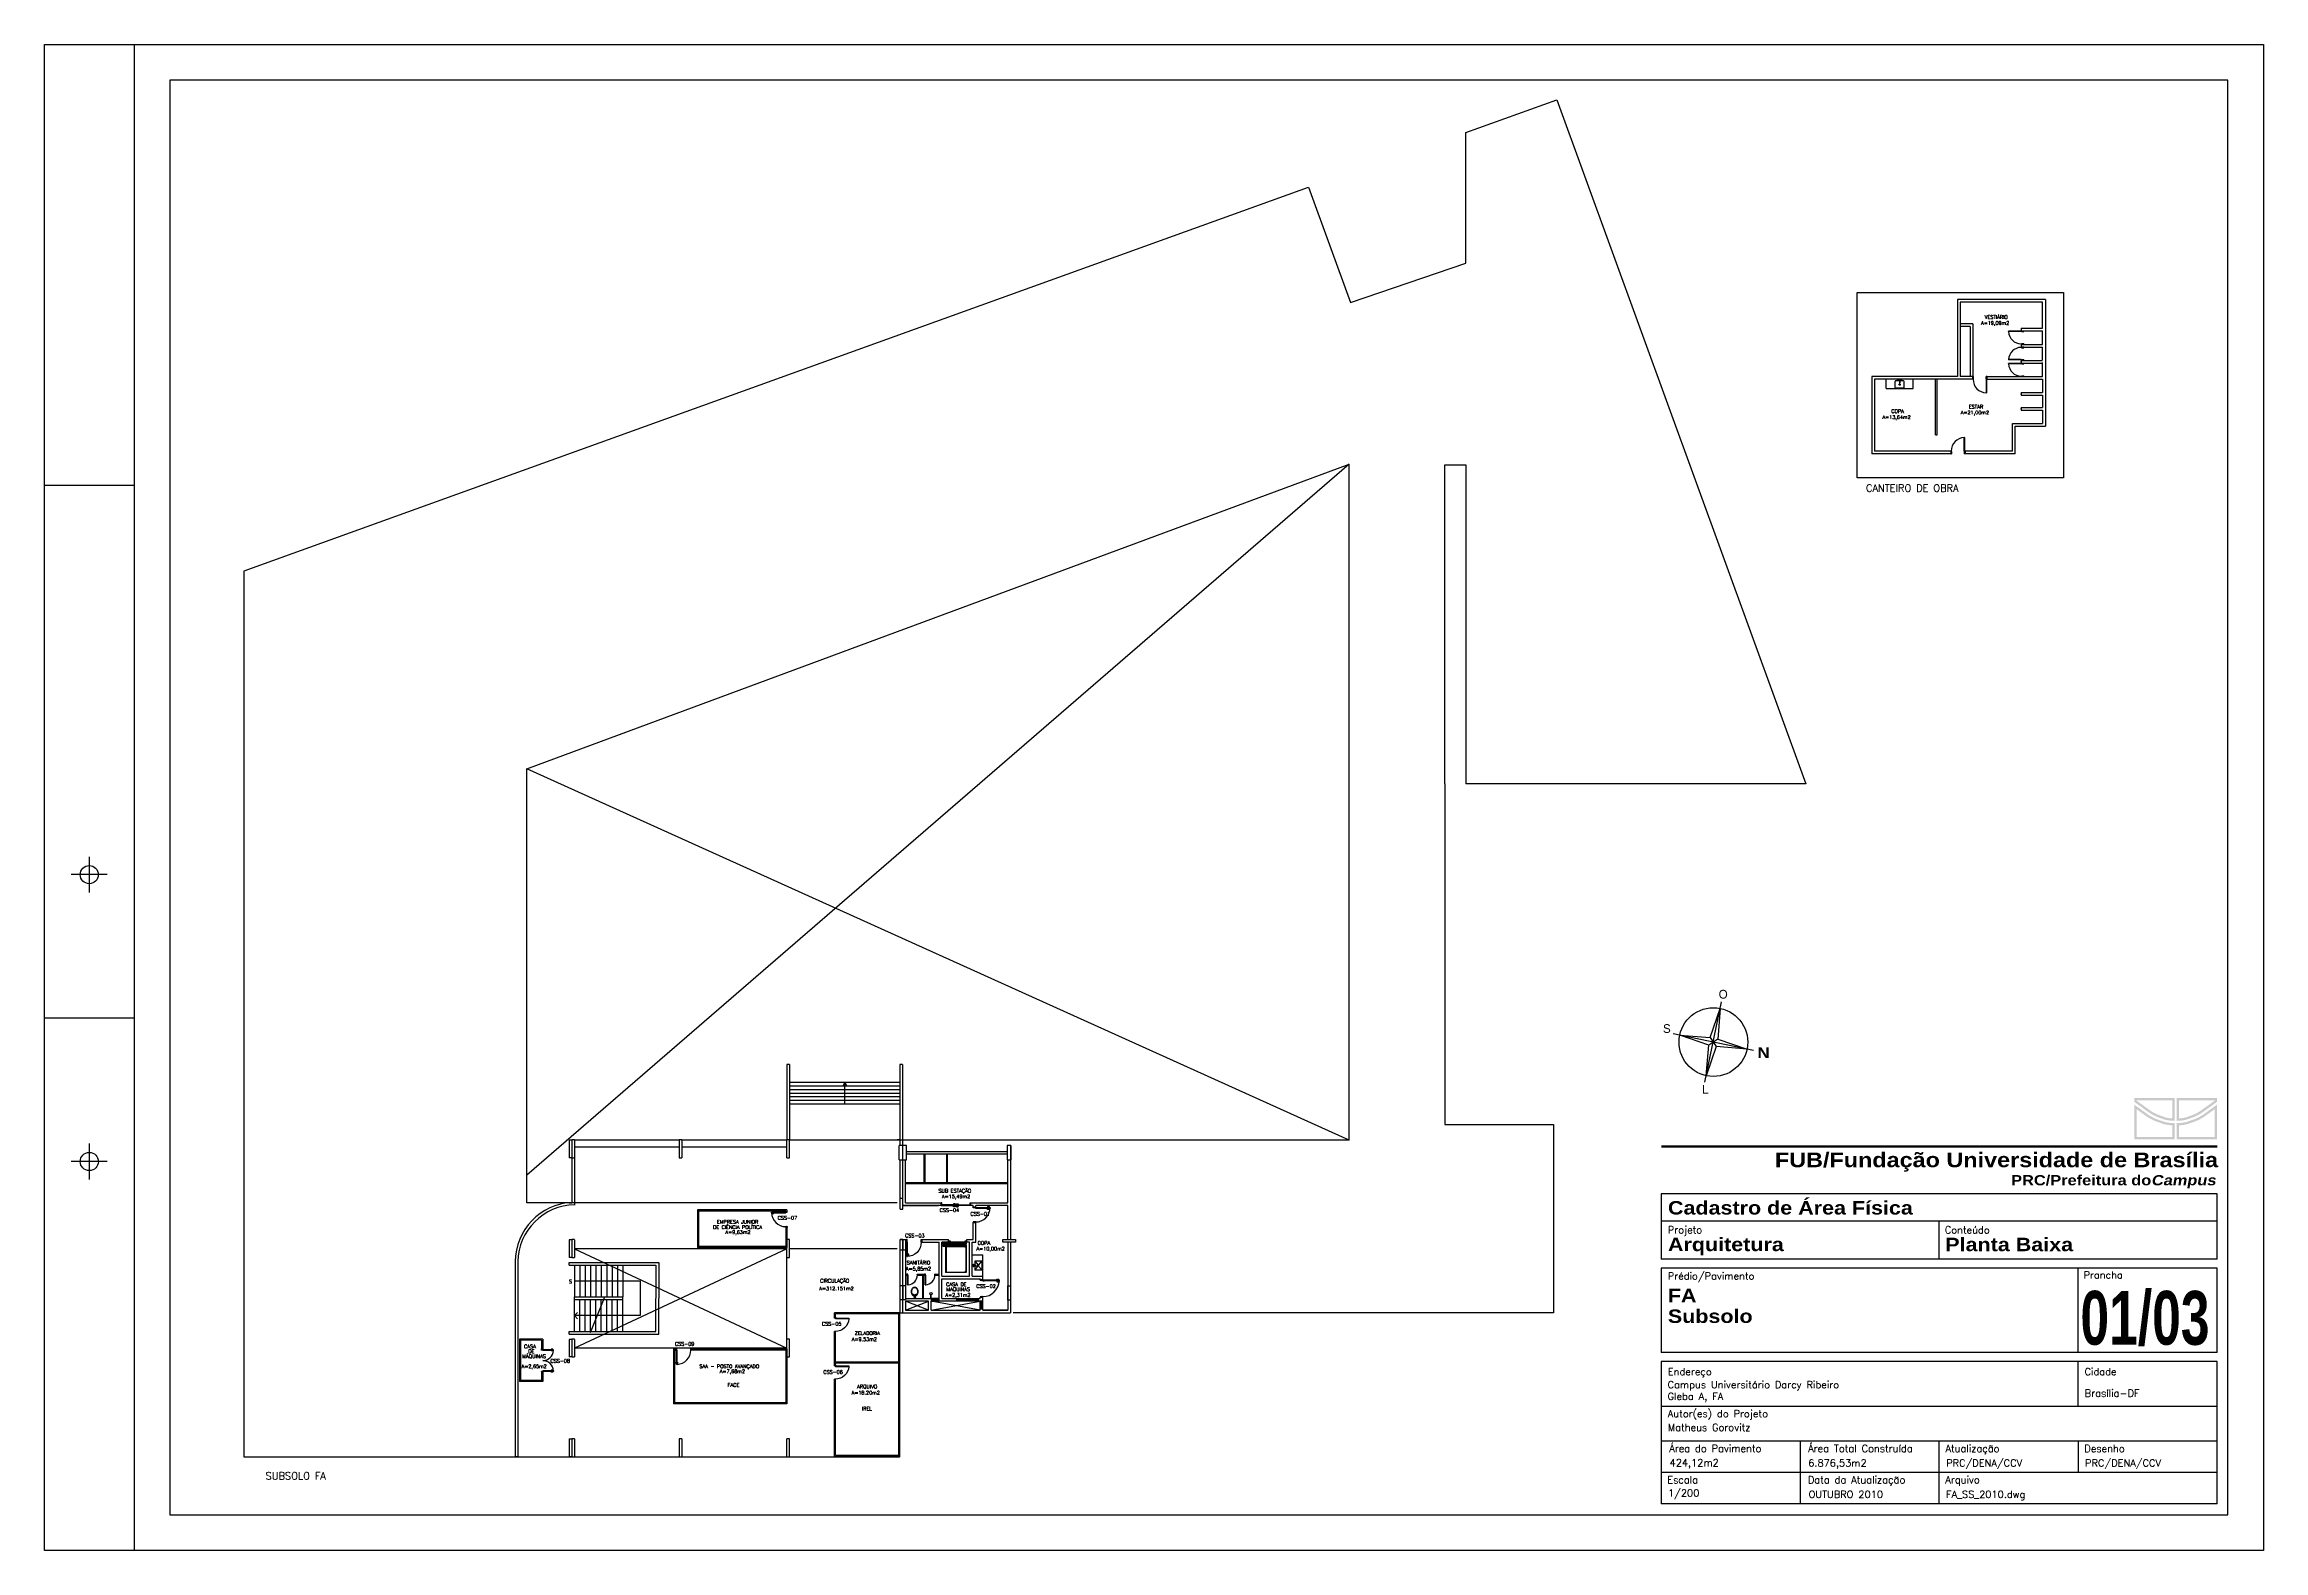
# Paper-space layout 'Layout1' of a CAD drawing. Extents: x 4.447 to 5.066, y 3.484 to 3.904.
# The model-space entities are those that its viewports show. They can reach past a viewport. Long polylines and large blocks are cut down to what shows.
import ezdxf
from ezdxf.enums import TextEntityAlignment as Align

# ---------------------------------------------------------------- set-up
doc = ezdxf.new("R2010")
doc.units = 0
doc.header["$MEASUREMENT"] = 0
for name, pattern in [('DASHDOT', [1, 0.5, -0.25, 0, -0.25]), ('DASHED', [0.75, 0.5, -0.25]), ('HIDDEN', [0.375, 0.25, -0.125])]:
    doc.linetypes.add(name, pattern=pattern)
doc.layers.get('0').update_dxf_attribs({"linetype": 'CONTINUOUS'})
for name, color, linetype in [('1', 1, 'CONTINUOUS'), ('2', 2, 'CONTINUOUS'), ('3', 3, 'CONTINUOUS'), ('ALVENARIA', 2, 'CONTINUOUS'), ('AR-ELV-01', 91, 'CONTINUOUS'), ('AR-ELV-02', 92, 'CONTINUOUS'), ('CARIMBO', 7, 'CONTINUOUS'), ('DIV', 2, 'CONTINUOUS'), ('DIV2', 1, 'CONTINUOUS'), ('ENDEREÇO', 2, 'CONTINUOUS'), ('ESC', 1, 'CONTINUOUS'), ('MARGEM', 1, 'CONTINUOUS'), ('PC', 1, 'CONTINUOUS'), ('PEÇAS', 1, 'CONTINUOUS'), ('PILAR', 2, 'CONTINUOUS'), ('PISO', 1, 'CONTINUOUS'), ('PORTA', 2, 'CONTINUOUS'), ('PROJ', 1, 'HIDDEN'), ('SALAS-DE-AULA', 2, 'CONTINUOUS'), ('SIMB', 1, 'CONTINUOUS'), ('TEXTO', 2, 'CONTINUOUS'), ('VP', 7, 'CONTINUOUS'), ('ÁREA', 2, 'CONTINUOUS')]:
    doc.layers.add(name, color=color, linetype=linetype)
doc.layers.get('VP').off()
doc.styles.add('ARIAL', font='')
doc.styles.add('FONTE', font='FONTE.shx', dxfattribs={"height": 0.4})
doc.styles.add('ROMANS', font='romans', dxfattribs={"height": 0.002})
doc.styles.add('UNB-100', font='simplex.shx', dxfattribs={"height": 0.2})
doc.styles.get('ARIAL').set_extended_font_data('Arial Black')

# ---------------------------------------------------------------- blocks, each defined once
blk = doc.blocks.new('A2')
at = {"layer": 'MARGEM'}
for p, q in [((0.025, 0.42), (0.025, 0)), ((0.025, 0.297), (0, 0.297)), ((0.0125, 0.1935), (0.0125, 0.1835)), ((0.0175, 0.1885), (0.0075, 0.1885)), ((0.025, 0.1485), (0, 0.1485)), ((0.0125, 0.1135), (0.0125, 0.1035)), ((0.0175, 0.1085), (0.0075, 0.1085))]:
    blk.add_line(p, q, dxfattribs=at)
blk.add_lwpolyline([(0, 0.42), (0.619, 0.42), (0.619, 0), (0, 0)], close=True, dxfattribs=at)
at = {"layer": 'MARGEM', "color": 2}
blk.add_lwpolyline([(0.035, 0.01), (0.609, 0.01), (0.609, 0.41), (0.035, 0.41)], close=True, dxfattribs=at)
at = {"layer": 'MARGEM'}
for centre in [(0.01251, 0.1885), (0.01252, 0.1085)]:
    blk.add_circle(centre, 0.00253, dxfattribs=at)
blk = doc.blocks.new('CARIMBO_PRC')
at = {"layer": 'CARIMBO', "ltscale": 0.35}
h = blk.add_hatch(color=3, dxfattribs=at)
h.paths.add_polyline_path([(-0.02603, 0.11622), (-0.02603, 0.1151), (-0.02225, 0.11237, 0.084882), (-0.01843, 0.1105, 0.071064), (-0.01644, 0.10996, 0.025886), (-0.01486, 0.10984), (-0.01486, 0.11622)])
h.paths.add_polyline_path([(-0.0155, 0.11558), (-0.0155, 0.11051, -0.014774), (-0.01636, 0.11059, -0.072515), (-0.01821, 0.1111, -0.085705), (-0.02188, 0.11289), (-0.02539, 0.11543), (-0.02539, 0.11558)], flags=16)
h = blk.add_hatch(color=3, dxfattribs=at)
h.paths.add_polyline_path([(-0.02603, 0.10473), (-0.01486, 0.10473), (-0.01486, 0.1092, -0.026094), (-0.01652, 0.10932, -0.069824), (-0.01865, 0.1099, -0.084152), (-0.02262, 0.11185), (-0.02603, 0.11432)])
h.paths.add_polyline_path([(-0.02539, 0.11307), (-0.023, 0.11134, 0.0835), (-0.01886, 0.1093, 0.068753), (-0.0166, 0.10869, 0.016659), (-0.0155, 0.10859), (-0.0155, 0.10537), (-0.02539, 0.10537)], flags=16)
h = blk.add_hatch(color=3, dxfattribs=at)
h.paths.add_polyline_path([(-0.00305, 0.11622), (-0.01422, 0.11622), (-0.01422, 0.10984, 0.025886), (-0.01264, 0.10996, 0.071064), (-0.01065, 0.1105, 0.084882), (-0.00683, 0.11237), (-0.00305, 0.1151)])
h.paths.add_polyline_path([(-0.00369, 0.11558), (-0.00369, 0.11543), (-0.00721, 0.11289, -0.085705), (-0.01087, 0.1111, -0.072515), (-0.01272, 0.11059, -0.014774), (-0.01358, 0.11051), (-0.01358, 0.11558)], flags=16)
h = blk.add_hatch(color=3, dxfattribs=at)
h.paths.add_polyline_path([(-0.00305, 0.11432), (-0.00646, 0.11185, -0.084152), (-0.01044, 0.1099, -0.069824), (-0.01256, 0.10932, -0.026094), (-0.01422, 0.1092), (-0.01422, 0.10473), (-0.00305, 0.10473)])
h.paths.add_polyline_path([(-0.00369, 0.11307), (-0.00369, 0.10537), (-0.01358, 0.10537), (-0.01358, 0.10859, 0.016659), (-0.01248, 0.10869, 0.068753), (-0.01022, 0.1093, 0.0835), (-0.00609, 0.11134)], flags=16)
at = {"layer": 'CARIMBO', "color": 2}
for p, q in [((-0.003, 0.08946), (-0.158, 0.08946)), ((-0.158, 0.08946), (-0.158, 0.07127)), ((-0.003, 0.07127), (-0.003, 0.08946)), ((-0.158, 0.08193), (-0.003, 0.08193)), ((-0.0805, 0.07127), (-0.0805, 0.08193)), ((-0.003, 0.07127), (-0.158, 0.07127)), ((-0.003, 0.06877), (-0.158, 0.06877)), ((-0.158, 0.06877), (-0.158, 0.04521)), ((-0.04175, 0.04521), (-0.04175, 0.06877)), ((-0.003, 0.04521), (-0.003, 0.06877)), ((-0.003, 0.04521), (-0.158, 0.04521)), ((-0.003, 0.04271), (-0.158, 0.04271)), ((-0.158, 0.04271), (-0.158, 0.003)), ((-0.04175, 0.03021), (-0.04175, 0.04271)), ((-0.003, 0.003), (-0.003, 0.04271)), ((-0.003, 0.03021), (-0.158, 0.03021)), ((-0.003, 0.0205), (-0.158, 0.0205)), ((-0.11925, 0.0205), (-0.11925, 0.003)), ((-0.0805, 0.003), (-0.0805, 0.0205)), ((-0.04175, 0.0205), (-0.04175, 0.01175)), ((-0.003, 0.01175), (-0.158, 0.01175)), ((-0.003, 0.003), (-0.158, 0.003)), ((0, 0), (0, 0))]:
    blk.add_line(p, q, dxfattribs=at)
at = {"layer": 'CARIMBO', "color": 3, "ltscale": 0.35, "const_width": 0.000688}
blk.add_lwpolyline([(-0.00293, 0.10271), (-0.15797, 0.10271)], dxfattribs=at)
at = {"layer": 'CARIMBO', "color": 3, "ltscale": 0.35, "style": 'ARIAL'}
for s, height, p in [('FUB/Fundação Universidade de Brasília', 0.0040796, (-0.00271, 0.09691)), ('PRC/Prefeitura do', 0.0028557, (-0.02135, 0.09186))]:
    blk.add_text(s, height=height, dxfattribs=at).set_placement(p, align=Align.RIGHT)
at = {"layer": 'CARIMBO', "color": 3, "ltscale": 0.35, "style": 'ARIAL', "oblique": 10}
blk.add_text('Campus', height=0.002856, dxfattribs=at).set_placement((-0.00336, 0.09186), align=Align.RIGHT)
at = {"layer": 'CARIMBO', "color": 2, "style": 'ROMANS'}
for s, p in [('Projeto', (-0.1562, 0.07845)), ('Conteúdo', (-0.07893, 0.07844)), ('Prédio/Pavimento', (-0.1562, 0.06556)), ('Prancha', (-0.04025, 0.06586)), ('Endereço', (-0.1562, 0.03892)), ('Cidade', (-0.03995, 0.03892)), ('Autor(es) do Projeto', (-0.1562, 0.02721)), ('Área do Pavimento', (-0.15579, 0.01749)), ('Área Total Construída', (-0.11704, 0.01749)), ('Atualização', (-0.07875, 0.01747)), ('Desenho', (-0.04, 0.01747)), ('Escala', (-0.15634, 0.00874)), ('Data da Atualização', (-0.11712, 0.00874)), ('Arquivo', (-0.07879, 0.00876))]:
    blk.add_text(s, height=0.002, dxfattribs=at).set_placement(p)
at = {"layer": 'CARIMBO', "color": 4, "style": 'ROMANS'}
blk.add_text('PRC/DENA/CCV', height=0.002, dxfattribs=at).set_placement((-0.07854, 0.01344))
at = {"layer": 'CARIMBO', "color": 3, "style": 'ARIAL', "flags": 12}
for tag, p in [('TIPOPRANCHA', (-0.15615, 0.08372)), ('PROJETO', (-0.15615, 0.07351)), ('CONTEUDO', (-0.07879, 0.07349)), ('EDIFICIO1', (-0.15618, 0.05925)), ('EDIFICIO2', (-0.15618, 0.05349)), ('PAVIMENTO', (-0.15618, 0.0478))]:
    blk.add_attdef(tag, p, '', height=0.00375, dxfattribs=at)
at = {"layer": 'CARIMBO', "color": 3, "style": 'ARIAL', "width": 0.6, "flags": 12}
blk.add_attdef('PRA', (-0.0411, 0.04741), '', height=0.015, dxfattribs=at)
at = {"layer": 'CARIMBO', "color": 4, "style": 'ROMANS', "flags": 12}
for tag, p in [('END1', (-0.15624, 0.03527)), ('END2', (-0.15624, 0.03203)), ('CIDADE', (-0.03989, 0.03289)), ('AUTOR', (-0.15618, 0.02335)), ('AREAPAV', (-0.15567, 0.01349)), ('AREATOT', (-0.11701, 0.01344)), ('DESENHO', (-0.03979, 0.01344)), ('ESCALA', (-0.15614, 0.00506)), ('DATA', (-0.11691, 0.00469)), ('ARQUIVO', (-0.07858, 0.00469))]:
    blk.add_attdef(tag, p, '', height=0.002, dxfattribs=at)
blk = doc.blocks.new('Norte')
at = {"layer": 'SIMB'}
for p, q in [((-0.00235, -0.01117), (0.00231, 0.01122)), ((0.01117, -0.0023), (-0.01122, 0.00235)), ((0.00123, 0.00085), (-0.00128, -0.0008)), ((-0.00085, 0.00128), (0.0008, -0.00123))]:
    blk.add_line(p, q, dxfattribs=at)
at = {"layer": 'SIMB', "color": 3}
for p, q in [((-0.00085, 0.00128), (0.00192, 0.00938)), ((0.00192, 0.00938), (0.00123, 0.00085)), ((-0.00937, 0.00197), (-0.00085, 0.00128)), ((-0.00128, -0.0008), (-0.00937, 0.00197)), ((0.00123, 0.00085), (0.00938, -0.00193)), ((-0.00198, -0.00937), (-0.00128, -0.0008)), ((0.0008, -0.00123), (-0.00198, -0.00937)), ((0.00938, -0.00193), (0.0008, -0.00123))]:
    blk.add_line(p, q, dxfattribs=at)
at = {"layer": 'SIMB'}
blk.add_circle((0, 0), 0.00958, dxfattribs=at)
at = {"layer": 'CARIMBO', "color": 3, "ltscale": 0.35, "style": 'ARIAL'}
blk.add_text('N', height=0.003, dxfattribs=at).set_placement((0.014, -0.00446), align=Align.CENTER)
at = {"layer": 'SIMB', "color": 3, "style": 'FONTE'}
for s, p in [('O', (0.00274, 0.01214)), ('S', (-0.01298, 0.00257)), ('L', (-0.00224, -0.0144))]:
    blk.add_text(s, height=0.00243, dxfattribs=at).set_placement(p, align=Align.CENTER)
blk = doc.blocks.new('PD', base_point=(61, 32.98))
at = {"linetype": 'Continuous'}
for p, q in [((60.9, 33.75), (60.9, 33)), ((60.95, 33.75), (60.9, 33.75)), ((60.95, 33), (60.95, 33.75)), ((60.9, 33), (60.95, 33)), ((60.95, 33), (60.95, 32.95)), ((61, 33), (60.95, 33)), ((60.95, 32.95), (61, 32.95)), ((61, 32.95), (61, 33))]:
    blk.add_line(p, q, dxfattribs=at)
blk.add_arc((60.95, 33), 0.75, 93.8224, 180.1275, dxfattribs=at)
blk = doc.blocks.new('A$C5A445189')
at = {"layer": '1'}
for p, q in [((0, 0.03), (0, 0.37)), ((0.47, 0.4), (0.03, 0.4)), ((0.47, 0), (0.03, 0)), ((0.17, 0.47), (0.24, 0.47)), ((0.17, 0.45), (0.24, 0.45)), ((0.24, 0.46), (0.24, 0.29)), ((0.26, 0.47), (0.33, 0.47)), ((0.26, 0.46), (0.26, 0.29)), ((0.26, 0.45), (0.33, 0.45)), ((0.5, 0.03), (0.5, 0.37))]:
    blk.add_line(p, q, dxfattribs=at)
for centre, radius in [((0.15, 0.46), 0.02), ((0.25, 0.2), 0.04), ((0.35, 0.46), 0.02)]:
    blk.add_circle(centre, radius, dxfattribs=at)
for centre, radius, start, end in [((0.03, 0.37), 0.03, 90, 180), ((0.03, 0.03), 0.03, 180, 270), ((0.15, 0.46), 0.03, 19.4712, 340.5288), ((0.25, 0.46), 0.014, 40.0052, 139.9948), ((0.25, 0.46), 0.009, 0, 180), ((0.25, 0.29), 0.009, 180, 360), ((0.35, 0.46), 0.03, 199.4712, 160.5288), ((0.47, 0.37), 0.03, 0, 90), ((0.47, 0.03), 0.03, 270, 0)]:
    blk.add_arc(centre, radius, start, end, dxfattribs=at)
blk = doc.blocks.new('A$C74345B8E')
at = {"layer": '1'}
blk.add_arc((0.78, 0.15), 0.75, 91.5281, 180, dxfattribs=at)
at = {"layer": '2'}
for p, q in [((0.03, 0.15), (0, 0.15)), ((0, 0.15), (0, 0)), ((0.03, 0.15), (0.03, 0.12)), ((0.05, 0.12), (0.03, 0.12)), ((0.05, 0.12), (0.05, 0)), ((0.76, 0.15), (0.76, 0.9)), ((0.76, 0.9), (0.78, 0.9)), ((0.76, 0.15), (0.78, 0.15)), ((0.76, 0.12), (0.76, 0)), ((0.76, 0.12), (0.78, 0.12)), ((0.78, 0.15), (0.78, 0.9)), ((0.78, 0.15), (0.8, 0.15)), ((0.78, 0.15), (0.78, 0.12)), ((0.8, 0.15), (0.8, 0)), ((0, 0), (0.05, 0)), ((0.8, 0), (0.76, 0))]:
    blk.add_line(p, q, dxfattribs=at)
blk = doc.blocks.new('A$C546406C8')
at = {"layer": '1'}
blk.add_arc((0.77, 0.75), 0.75, 180, 268.4719, dxfattribs=at)
at = {"layer": '2'}
for p, q in [((0, 0.9), (0, 0.75)), ((0, 0.75), (0, 0.9)), ((0, 0.9), (0.04, 0.9)), ((0.02, 0.75), (0, 0.75)), ((0.04, 0.77), (0.02, 0.77)), ((0.02, 0.75), (0.02, 0.77)), ((0.04, 0.77), (0.04, 0.9)), ((0.75, 0.77), (0.75, 0.9)), ((0.8, 0.9), (0.75, 0.9)), ((0.75, 0.77), (0.77, 0.77)), ((0.75, 0.75), (0.75, 0)), ((0.75, 0.75), (0.77, 0.75)), ((0.75, 0), (0.77, 0)), ((0.77, 0.75), (0.77, 0.77)), ((0.77, 0.75), (0.77, 0)), ((0.77, 0.75), (0.8, 0.75)), ((0.8, 0.75), (0.8, 0.9))]:
    blk.add_line(p, q, dxfattribs=at)
blk = doc.blocks.new('A$C1DAE1E1D')
at = {"layer": '1'}
blk.add_arc((0.7, 0.73), 0.7, 181.6368, 270, dxfattribs=at)
at = {"layer": '2'}
for p, q in [((0.7, 0.73), (0, 0.73)), ((0, 0.71), (0, 0.73)), ((0.7, 0.71), (0, 0.71)), ((0.7, 0.73), (0.7, 0.75)), ((0.7, 0.75), (0.85, 0.75)), ((0.7, 0.71), (0.7, 0.73)), ((0.7, 0.73), (0.73, 0.73)), ((0.7, 0.03), (0.7, 0)), ((0.7, 0.03), (0.73, 0.03)), ((0.85, 0), (0.7, 0)), ((0.7, 0), (0.85, 0)), ((0.73, 0.71), (0.73, 0.73)), ((0.73, 0.71), (0.85, 0.71)), ((0.73, 0.05), (0.85, 0.05)), ((0.73, 0.05), (0.73, 0.03)), ((0.85, 0.75), (0.85, 0.71)), ((0.85, 0), (0.85, 0.05))]:
    blk.add_line(p, q, dxfattribs=at)
blk = doc.blocks.new('A$C34641248')
at = {"layer": '1'}
blk.add_arc((0.7, 0.03), 0.7, 90, 178.3632, dxfattribs=at)
at = {"layer": '2'}
for p, q in [((0.7, 0.05), (0, 0.05)), ((0, 0.05), (0, 0.03)), ((0.7, 0.03), (0, 0.03)), ((0.85, 0.75), (0.7, 0.75)), ((0.7, 0.73), (0.7, 0.75)), ((0.7, 0.75), (0.85, 0.75)), ((0.7, 0.73), (0.73, 0.73)), ((0.7, 0.05), (0.7, 0.03)), ((0.7, 0.03), (0.7, 0)), ((0.7, 0.03), (0.73, 0.03)), ((0.7, 0), (0.85, 0)), ((0.73, 0.71), (0.73, 0.73)), ((0.73, 0.71), (0.85, 0.71)), ((0.73, 0.05), (0.85, 0.05)), ((0.73, 0.05), (0.73, 0.03)), ((0.85, 0.75), (0.85, 0.71)), ((0.85, 0), (0.85, 0.05))]:
    blk.add_line(p, q, dxfattribs=at)
blk = doc.blocks.new('elevador 3 fa_gmv_p')
at = {"layer": 'AR-ELV-01', "color": 1, "ltscale": 35}
for p, q in [((0.15, 0.52), (0.15, -0.78)), ((0.15, 0.52), (0.24, 0.52)), ((0.15, -0.68), (0.15, 0.39)), ((0.17, 0.52), (0.17, 0.44)), ((0.17, 0.45), (0.17, 0.44)), ((0.17, 0.44), (0.17, 0.02)), ((0.18, 0.52), (0.18, 0.44)), ((0.18, 0.45), (0.18, 0.44)), ((0.18, 0.44), (0.18, 0.02)), ((0.21, 0.52), (0.21, 0.45)), ((0.21, 0.45), (0.21, 0.44)), ((0.21, 0.02), (0.21, -0.78)), ((0.22, 0.52), (0.22, 0.45)), ((0.22, 0.45), (0.22, 0.44)), ((0.22, 0.45), (0.24, 0.45)), ((0.22, 0.45), (0.24, 0.45)), ((0.22, 0.02), (0.22, -0.78)), ((0.24, -0.78), (0.24, 0.52)), ((0.27, 0.52), (0.36, 0.52)), ((0.27, -0.78), (0.27, 0.52)), ((0.29, 0.52), (0.29, 0.45)), ((0.29, 0.45), (0.29, 0.44)), ((0.29, 0.02), (0.29, -0.78)), ((0.3, 0.52), (0.3, 0.45)), ((0.3, 0.45), (0.3, 0.44)), ((0.3, 0.02), (0.3, -0.78)), ((0.33, 0.44), (0.32, 0.44)), ((0.33, 0.44), (0.32, 0.44)), ((0.33, 0.52), (0.33, 0.44)), ((0.33, 0.45), (0.33, 0.44)), ((0.33, 0.44), (0.33, 0.02)), ((0.34, 0.52), (0.34, 0.44)), ((0.34, 0.45), (0.34, 0.44)), ((0.34, 0.44), (0.34, 0.02)), ((0.36, -0.78), (0.36, 0.52)), ((0.41, 0.44), (0.41, -0.36)), ((0.15, -0.3), (0.15, -0.01)), ((0.15, -0.78), (0.24, -0.78)), ((0.17, -0.4), (0.17, -0.78)), ((0.18, -0.4), (0.18, -0.78)), ((0.27, -0.78), (0.36, -0.78)), ((0.33, -0.4), (0.33, -0.78)), ((0.34, -0.4), (0.34, -0.78)), ((0.36, -0.3), (0.36, -0.01))]:
    blk.add_line(p, q, dxfattribs=at)
at = {"layer": 'AR-ELV-02', "color": 1, "ltscale": 35}
for p, q in [((0.15, 0.46), (0.15, 0.44)), ((0.15, 0.46), (0.15, 0.46)), ((0.15, 0.46), (0.15, 0.44)), ((0.15, 0.46), (0.15, 0.44)), ((0.15, 0.44), (0.19, 0.44)), ((0.15, 0.44), (0.19, 0.44)), ((0.19, 0.02), (0.16, 0.02)), ((0.16, -0.4), (0.16, 0.02)), ((0.18, 0.44), (0.19, 0.44)), ((0.18, 0.44), (0.19, 0.44)), ((0.19, 0.44), (0.19, 0.45)), ((0.19, 0.44), (0.19, 0.45)), ((0.19, 0.45), (0.24, 0.45)), ((0.19, 0.45), (0.24, 0.45)), ((0.19, 0.44), (0.19, 0.44)), ((0.19, -0.4), (0.19, 0.02)), ((0.23, 0.44), (0.2, 0.44)), ((0.2, 0.02), (0.2, 0.44)), ((0.23, 0.02), (0.2, 0.02)), ((0.23, 0.02), (0.23, 0.44)), ((0.24, 0.45), (0.24, 0.46)), ((0.24, 0.45), (0.24, 0.46)), ((0.24, 0.46), (0.24, 0.46)), ((0.27, -0.78), (0.27, 0.52)), ((0.27, 0.45), (0.27, 0.46)), ((0.27, 0.45), (0.27, 0.46)), ((0.27, 0.46), (0.27, 0.46)), ((0.32, 0.45), (0.27, 0.45)), ((0.32, 0.45), (0.27, 0.45)), ((0.29, 0.45), (0.27, 0.45)), ((0.29, 0.45), (0.27, 0.45)), ((0.27, 0.44), (0.31, 0.44)), ((0.27, 0.02), (0.27, 0.44)), ((0.27, 0.02), (0.31, 0.02)), ((0.31, 0.02), (0.31, 0.44)), ((0.32, 0.44), (0.32, 0.45)), ((0.32, 0.44), (0.32, 0.45)), ((0.36, 0.44), (0.32, 0.44)), ((0.36, 0.44), (0.32, 0.44)), ((0.32, 0.44), (0.32, 0.44)), ((0.32, 0.02), (0.35, 0.02)), ((0.32, -0.4), (0.32, 0.02)), ((0.35, -0.4), (0.35, 0.02)), ((0.36, 0.52), (0.66, 0.52)), ((0.36, -0.78), (0.36, 0.52)), ((0.36, 0.46), (0.36, 0.46)), ((0.36, 0.46), (0.36, 0.44)), ((0.36, 0.46), (0.36, 0.44)), ((0.36, 0.46), (0.36, 0.46)), ((0.36, 0.46), (0.36, 0.44)), ((0.36, 0.46), (0.36, 0.44)), ((0.36, 0.44), (0.41, 0.44)), ((0.36, 0.44), (0.41, 0.44)), ((0.39, 0.44), (0.41, 0.44)), ((0.39, 0.44), (0.41, 0.44)), ((0.41, 0.45), (0.45, 0.49)), ((0.41, 0.45), (0.45, 0.49)), ((0.41, 0.44), (0.41, 0.45)), ((0.41, 0.44), (0.41, 0.45)), ((0.41, 0.44), (0.41, 0.44)), ((0.45, 0.52), (1.84, 0.52)), ((0.45, 0.52), (0.45, 0.49)), ((0.45, 0.52), (0.45, 0.49)), ((0.45, 0.52), (0.45, 0.52)), ((0.45, 0.52), (0.45, 0.52)), ((0.45, 0.49), (1.77, 0.49)), ((1.77, 0.52), (1.77, 0.52)), ((1.77, 0.52), (1.77, 0.49)), ((1.77, 0.52), (1.77, 0.49)), ((1.81, 0.45), (1.77, 0.49)), ((1.81, 0.45), (1.77, 0.49)), ((1.84, 0.45), (1.81, 0.45)), ((1.84, 0.45), (1.81, 0.45)), ((1.84, 0.45), (1.81, 0.45)), ((1.84, 0.45), (1.81, 0.45)), ((1.84, 0.45), (1.81, 0.45)), ((1.81, -0.57), (1.81, 0.45)), ((1.84, 0.52), (1.84, 0.45)), ((1.84, 0.52), (1.84, -0.54)), ((0.19, -0.4), (0.16, -0.4)), ((0.32, -0.4), (0.35, -0.4)), ((0.36, -0.36), (0.41, -0.36)), ((0.36, -0.36), (0.41, -0.36)), ((0.36, -0.38), (0.36, -0.36)), ((0.36, -0.38), (0.36, -0.36)), ((0.36, -0.38), (0.36, -0.38)), ((0.36, -0.63), (1.84, -0.63)), ((0.39, -0.36), (0.41, -0.36)), ((0.39, -0.36), (0.41, -0.36)), ((0.41, -0.36), (0.41, -0.36)), ((0.41, -0.36), (0.41, -0.57)), ((0.41, -0.36), (0.41, -0.57)), ((0.41, -0.57), (0.45, -0.61)), ((0.41, -0.57), (0.45, -0.61)), ((0.45, -0.61), (1.77, -0.61)), ((0.45, -0.63), (0.45, -0.61)), ((0.45, -0.63), (0.45, -0.61)), ((0.45, -0.63), (0.45, -0.63)), ((0.45, -0.63), (0.45, -0.63)), ((1.81, -0.57), (1.77, -0.61)), ((1.81, -0.57), (1.77, -0.61)), ((1.77, -0.63), (1.77, -0.61)), ((1.77, -0.63), (1.77, -0.61)), ((1.84, -0.57), (1.81, -0.57)), ((1.84, -0.57), (1.81, -0.57)), ((1.84, -0.57), (1.81, -0.57)), ((1.84, -0.57), (1.81, -0.57)), ((1.84, -0.57), (1.81, -0.57)), ((1.84, -0.54), (1.84, -0.57)), ((1.84, -0.55), (1.84, -0.63)), ((1.84, -0.57), (1.84, -0.57)), ((1.84, -0.57), (1.84, -0.57)), ((1.84, -0.63), (1.84, -0.63))]:
    blk.add_line(p, q, dxfattribs=at)
for points in [[(0.09, 0.56), (0.09, 0.44), (0.15, 0.44), (0.15, 0.56)], [(0.15, -0.48), (0.15, -0.48), (0.15, -0.36), (0.09, -0.36), (0.09, -0.48)]]:
    blk.add_lwpolyline(points, dxfattribs=at)
blk = doc.blocks.new('pm80-alv-p')
at = {"layer": 'PORTA'}
for p, q in [((0, -0.02), (0, 0.02)), ((-0.02, 0), (0.02, 0))]:
    blk.add_line(p, q, dxfattribs=at)
for points in [[(0.02, 0.91), (-0.02, 0.91, 0.414214), (-0.03, 0.9), (-0.03, 0.82, 0.414214), (-0.02, 0.81), (0.01, 0.81), (0.01, 0.83), (-0.01, 0.83), (-0.01, 0.89), (0.02, 0.89)], [(0.07, 0.91), (0.12, 0.91, -0.414214), (0.13, 0.9), (0.13, 0.82, -0.414214), (0.12, 0.81), (0.09, 0.81), (0.09, 0.83), (0.11, 0.83), (0.11, 0.89), (0.07, 0.89)]]:
    blk.add_lwpolyline(points, format="xyb", dxfattribs=at)
for points in [[(0.03, 0.15), (0.03, 0.11), (0.04, 0.11), (0.04, 0), (0, 0), (0, 0.15)], [(0.03, 0.93), (0.03, 0.87), (0.02, 0.87), (0.02, 0.93)], [(0.07, 0.95), (0.07, 0.15), (0.03, 0.15), (0.03, 0.95)], [(0.07, 0.93), (0.07, 0.87), (0.07, 0.87), (0.07, 0.93)], [(0.83, 0.15), (0.83, 0.11), (0.82, 0.11), (0.82, 0), (0.85, 0), (0.85, 0.15)]]:
    blk.add_lwpolyline(points, close=True, dxfattribs=at)
at = {"layer": 'PORTA', "color": 1}
blk.add_arc((0.03, 0.15), 0.798, 359.8776, 89.979, dxfattribs=at)
blk = doc.blocks.new('pf01_p')
at = {"layer": 'PORTA'}
for p, q in [((-0.03, 1.05), (-0.04, 1.04)), ((-0.04, 0.94), (-0.04, 1.04)), ((-0.04, 1.04), (-0.03, 1.04)), ((-0.03, 0.94), (-0.04, 0.94)), ((0.01, 1.05), (-0.03, 1.05)), ((-0.03, 0.94), (-0.03, 1.04)), ((-0.03, 1.03), (0.01, 1.03)), ((0, 0.15), (0, 0)), ((0.01, 1), (0.01, 0.22)), ((0.01, 0.15), (0.01, 0.15)), ((0.01, 0.15), (0.01, 0.15)), ((0.01, 0.15), (0.01, 0.15)), ((0.01, 0.15), (0.01, 0.15)), ((0.01, 0.15), (0.01, 0.15)), ((0.01, 0.14), (0.01, 0.14)), ((0.01, 0.14), (0.01, 0.14)), ((0.01, 0.14), (0.01, 0.14)), ((0.01, 0.14), (0.01, 0.14)), ((0.01, 0.14), (0.01, 0.14)), ((0.01, 0.14), (0.01, 0.14)), ((0.01, 0.14), (0.01, 0.14)), ((0.01, 0.14), (0.01, 0.14)), ((0.01, 0.14), (0.01, 0.14)), ((0.01, 0.14), (0.01, 0.14)), ((0.01, 0.13), (0.01, 0.13)), ((0.01, 0.13), (0.01, 0.13)), ((0.01, 0.13), (0.01, 0.13)), ((0.01, 0.13), (0.01, 0.13)), ((0.01, 0.13), (0.01, 0.13)), ((0.01, 0.02), (0.01, 0.02)), ((0.01, 0.02), (0.01, 0.02)), ((0.01, 0.02), (0.01, 0.02)), ((0.01, 0.02), (0.01, 0.02)), ((0.01, 0.02), (0.01, 0.02)), ((0.01, 0.01), (0.01, 0.01)), ((0.01, 0.01), (0.01, 0.01)), ((0.01, 0.01), (0.01, 0.01)), ((0.01, 0.01), (0.01, 0.01)), ((0.01, 0.01), (0.01, 0.01)), ((0.01, 0.01), (0.01, 0.01)), ((0.01, 0.01), (0.01, 0.01)), ((0.01, 0.01), (0.01, 0.01)), ((0.01, 0.01), (0.01, 0.01)), ((0.01, 0.01), (0.01, 0.01)), ((0.01, 0), (0.01, 0)), ((0.01, 0), (0.01, 0)), ((0.02, 1.02), (0.02, 1)), ((0.02, 0.21), (0.02, 0.22)), ((0.04, 1.02), (0.04, 1)), ((0.04, 0.21), (0.04, 0.22)), ((0.05, 1.05), (0.09, 1.05)), ((0.09, 1.03), (0.05, 1.03)), ((0.05, 1), (0.05, 0.22)), ((0.09, 1.05), (0.1, 1.04)), ((0.09, 0.94), (0.09, 1.04)), ((0.09, 1.04), (0.1, 1.04)), ((0.09, 0.94), (0.1, 0.94)), ((0.1, 0.94), (0.1, 1.04)), ((0.95, 0.15), (0.94, 0.15)), ((0.94, 0.15), (0.94, 0.15)), ((0.94, 0.15), (0.94, 0.15)), ((0.94, 0.15), (0.94, 0.15)), ((0.94, 0.15), (0.94, 0.15)), ((0.95, 0.14), (0.94, 0.14)), ((0.95, 0.14), (0.94, 0.14)), ((0.95, 0.14), (0.94, 0.14)), ((0.95, 0.14), (0.94, 0.14)), ((0.95, 0.14), (0.94, 0.14)), ((0.95, 0.14), (0.94, 0.14)), ((0.95, 0.14), (0.94, 0.14)), ((0.95, 0.14), (0.94, 0.14)), ((0.95, 0.14), (0.94, 0.14)), ((0.95, 0.14), (0.94, 0.14)), ((0.95, 0.13), (0.94, 0.13)), ((0.95, 0.13), (0.94, 0.13)), ((0.94, 0.13), (0.94, 0.13)), ((0.95, 0.13), (0.94, 0.13)), ((0.95, 0.13), (0.94, 0.13)), ((0.95, 0.02), (0.94, 0.02)), ((0.95, 0.02), (0.94, 0.02)), ((0.94, 0.02), (0.94, 0.02)), ((0.95, 0.02), (0.94, 0.02)), ((0.95, 0.02), (0.94, 0.02)), ((0.95, 0.01), (0.94, 0.01)), ((0.95, 0.01), (0.94, 0.01)), ((0.95, 0.01), (0.94, 0.01)), ((0.95, 0.01), (0.94, 0.01)), ((0.95, 0.01), (0.94, 0.01)), ((0.95, 0.01), (0.94, 0.01)), ((0.95, 0.01), (0.94, 0.01)), ((0.95, 0.01), (0.94, 0.01)), ((0.95, 0.01), (0.94, 0.01)), ((0.95, 0.01), (0.94, 0.01)), ((0.95, 0), (0.94, 0)), ((0.94, 0), (0.94, 0)), ((0.95, 0.15), (0.95, 0)), ((0.01, 0), (0.01, 0)), ((0.01, 0), (0.01, 0)), ((0.01, 0), (0.01, 0)), ((0.94, 0), (0.94, 0)), ((0.94, 0), (0.94, 0)), ((0.94, 0), (0.94, 0))]:
    blk.add_line(p, q, dxfattribs=at)
at = {"layer": 'PORTA', "ltscale": 0.1}
for p, q in [((0.02, 1.02), (0.02, 0.21)), ((0.02, 1.02), (0.02, 0.21)), ((0.04, 1.02), (0.04, 0.21)), ((0.04, 1.02), (0.04, 0.21))]:
    blk.add_line(p, q, dxfattribs=at)
at = {"layer": 'PORTA'}
for points in [[(-0.02, 0.11), (-0.03, 0.1), (-0.03, 0.1), (-0.02, 0.11), (-0.03, 0.12), (-0.03, 0.12), (-0.02, 0.11), (0, 0.11), (0, 0.11)], [(-0.02, 0.04), (-0.03, 0.05), (-0.03, 0.05), (-0.02, 0.04), (-0.03, 0.03), (-0.03, 0.03), (-0.02, 0.04), (0, 0.04), (0, 0.04)], [(0.01, 0.15), (0.01, 0.15), (0, 0.15), (0, 0.15)], [(0.01, 0), (0.01, 0), (0, 0), (0, 0)], [(0.94, 0.15), (0.94, 0.15), (0.95, 0.15), (0.95, 0.15)], [(0.94, 0), (0.94, 0), (0.95, 0), (0.95, 0)], [(0.97, 0.11), (0.98, 0.1), (0.99, 0.1), (0.97, 0.11), (0.99, 0.12), (0.98, 0.12), (0.97, 0.11), (0.95, 0.11), (0.95, 0.11)], [(0.97, 0.04), (0.98, 0.05), (0.99, 0.05), (0.97, 0.04), (0.99, 0.03), (0.98, 0.03), (0.97, 0.04), (0.95, 0.04), (0.95, 0.04)]]:
    blk.add_lwpolyline(points, close=True, dxfattribs=at)
for points in [[(0.03, 0.1), (0.03, 0.12, 0.414214), (0.03, 0.12), (0.01, 0.12), (0.01, 0.15, 0.414214), (0.01, 0.15), (0, 0.15), (0, 0.15), (0.01, 0.15), (0.01, 0.12, 0.414214), (0.01, 0.12), (0.03, 0.12), (0.03, 0.1), (0.01, 0), (0, 0), (0, 0), (0.01, 0, 0.372464), (0.02, 0)], [(0.02, 1.07), (0.04, 1.07, -0.414214), (0.05, 1.07), (0.05, 1, -1), (0.04, 1), (0.04, 1.02), (0.02, 1.02), (0.02, 1, -1), (0.01, 1), (0.01, 1.07, -0.414214)], [(0.02, 0.15), (0.04, 0.15, 0.414214), (0.05, 0.15), (0.05, 0.22, 1), (0.04, 0.22), (0.04, 0.21), (0.02, 0.21), (0.02, 0.22, 1), (0.01, 0.22), (0.01, 0.15, 0.414214)], [(0.02, 1.02, 0.414214), (0.02, 1.02), (0.02, 1.07), (0.04, 1.07), (0.04, 1.02, 0.414214), (0.04, 1.02), (0.02, 1.02)], [(0.02, 0.2, -0.414214), (0.02, 0.21), (0.02, 0.15), (0.04, 0.15), (0.04, 0.21, -0.414214), (0.04, 0.2), (0.02, 0.2)], [(0.92, 0.1), (0.92, 0.12, -0.414214), (0.92, 0.12), (0.94, 0.12), (0.94, 0.15, -0.414214), (0.94, 0.15), (0.95, 0.15), (0.95, 0.15), (0.94, 0.15), (0.94, 0.12, -0.414214), (0.94, 0.12), (0.92, 0.12), (0.92, 0.1), (0.94, 0), (0.95, 0), (0.95, 0), (0.94, 0, -0.372464), (0.94, 0)]]:
    blk.add_lwpolyline(points, format="xyb", close=True, dxfattribs=at)
at = {"layer": 'PORTA', "ltscale": 0.1}
for points in [[(0, 0.15), (0, 0, 0.414214), (0, 0), (0.01, 0), (0.01, 0), (0, 0), (0, 0.15), (0.01, 0.15), (0.01, 0.15), (0, 0.15, 0.414214)], [(0.95, 0.15), (0.95, 0, -0.414214), (0.95, 0), (0.94, 0), (0.94, 0), (0.95, 0), (0.95, 0.15), (0.94, 0.15), (0.94, 0.15), (0.95, 0.15, -0.414214)]]:
    blk.add_lwpolyline(points, format="xyb", close=True, dxfattribs=at)
at = {"layer": 'PORTA'}
for centre, radius, start, end in [((0.01, 0.15), 0.00325, 93.5281, 157.3801), ((0.01, 0.14), 0.000625, 126.8699, 233.1301), ((0.01, 0.15), 0.000625, 126.8699, 233.1301), ((0.01, 0.15), 0.000625, 198.6629, 233.1301), ((0.01, 0.15), 0.000625, 306.8699, 53.1301), ((0.01, 0.15), 0.000625, 306.8699, 28.6854), ((0.01, 0.15), 0.00325, 22.6199, 86.4719), ((0.01, 0.14), 0.000625, 126.8699, 233.1301), ((0.01, 0.14), 0.000625, 126.8699, 233.1301), ((0.01, 0.13), 0.000625, 126.8699, 233.1301), ((0.01, 0.14), 0.000625, 306.8699, 53.1301), ((0.01, 0.14), 0.000625, 306.8699, 53.1301), ((0.01, 0.14), 0.000625, 126.8699, 233.1301), ((0.01, 0.14), 0.000625, 126.8699, 233.1301), ((0.01, 0.14), 0.000625, 126.8699, 233.1301), ((0.01, 0.14), 0.000625, 126.8699, 233.1301), ((0.01, 0.14), 0.000625, 126.8699, 233.1301), ((0.01, 0.14), 0.000625, 126.8699, 233.1301), ((0.01, 0.14), 0.000625, 126.8699, 233.1301), ((0.01, 0.14), 0.000625, 306.8699, 53.1301), ((0.01, 0.14), 0.000625, 306.8699, 53.1301), ((0.01, 0.14), 0.000625, 306.8699, 53.1301), ((0.01, 0.14), 0.000625, 306.8699, 53.1301), ((0.01, 0.14), 0.000625, 306.8699, 53.1301), ((0.01, 0.14), 0.000625, 306.8699, 53.1301), ((0.01, 0.14), 0.000625, 306.8699, 53.1301), ((0.01, 0.14), 0.000625, 306.8699, 53.1301), ((0.01, 0.13), 0.000625, 126.8699, 233.1301), ((0.01, 0.13), 0.000625, 306.8699, 53.1301), ((0.01, 0.13), 0.000625, 329.0214, 53.1301), ((0.01, 0.02), 0.000625, 126.8699, 233.1301), ((0.01, 0.02), 0.000625, 126.8699, 233.1301), ((0.01, 0.02), 0.000625, 306.8699, 53.1301), ((0.01, 0.01), 0.000625, 306.8699, 53.1301), ((0.01, 0.02), 0.000625, 306.8699, 30.9786), ((0.01, 0.01), 0.000625, 126.8699, 233.1301), ((0.01, 0.01), 0.000625, 126.8699, 233.1301), ((0.01, 0.01), 0.000625, 306.8699, 53.1301), ((0.01, 0.01), 0.000625, 126.8699, 233.1301), ((0.01, 0.01), 0.000625, 126.8699, 233.1301), ((0.01, 0.01), 0.000625, 126.8699, 233.1301), ((0.01, 0.01), 0.000625, 126.8699, 233.1301), ((0.01, 0.01), 0.000625, 126.8699, 233.1301), ((0.01, 0.01), 0.000625, 126.8699, 233.1301), ((0.01, 0.01), 0.000625, 126.8699, 233.1301), ((0.01, 0.01), 0.000625, 126.8699, 233.1301), ((0.01, 0.01), 0.000625, 306.8699, 53.1301), ((0.01, 0.01), 0.000625, 306.8699, 53.1301), ((0.01, 0.01), 0.000625, 306.8699, 53.1301), ((0.01, 0.01), 0.000625, 306.8699, 53.1301), ((0.01, 0.01), 0.000625, 306.8699, 53.1301), ((0.01, 0.01), 0.000625, 306.8699, 53.1301), ((0.01, 0.01), 0.000625, 306.8699, 53.1301), ((0.01, 0.01), 0.000625, 306.8699, 53.1301), ((0.01, 0), 0.000625, 306.8699, 53.1301), ((0.01, 0), 0.000625, 126.8699, 233.1301), ((0.01, 0), 0.000625, 126.8699, 161.3371), ((0.01, 0), 0.000625, 331.3146, 53.1301), ((0.94, 0.14), 0.000625, 306.8699, 53.1301), ((0.94, 0.15), 0.000625, 306.8699, 53.1301), ((0.94, 0.15), 0.000625, 306.8699, 341.3371), ((0.94, 0.15), 0.00325, 93.5281, 157.3801), ((0.94, 0.15), 0.00325, 22.6199, 86.4719), ((0.94, 0.14), 0.000625, 306.8699, 53.1301), ((0.94, 0.14), 0.000625, 306.8699, 53.1301), ((0.94, 0.13), 0.000625, 306.8699, 53.1301), ((0.94, 0.14), 0.000625, 306.8699, 53.1301), ((0.94, 0.14), 0.000625, 306.8699, 53.1301), ((0.94, 0.14), 0.000625, 306.8699, 53.1301), ((0.94, 0.14), 0.000625, 306.8699, 53.1301), ((0.94, 0.14), 0.000625, 306.8699, 53.1301), ((0.94, 0.14), 0.000625, 306.8699, 53.1301), ((0.94, 0.14), 0.000625, 306.8699, 53.1301), ((0.94, 0.13), 0.000625, 306.8699, 53.1301), ((0.94, 0.02), 0.000625, 306.8699, 53.1301), ((0.94, 0.02), 0.000625, 306.8699, 53.1301), ((0.94, 0.01), 0.000625, 306.8699, 53.1301), ((0.94, 0.01), 0.000625, 306.8699, 53.1301), ((0.94, 0.01), 0.000625, 306.8699, 53.1301), ((0.94, 0.01), 0.000625, 306.8699, 53.1301), ((0.94, 0.01), 0.000625, 306.8699, 53.1301), ((0.94, 0.01), 0.000625, 306.8699, 53.1301), ((0.94, 0.01), 0.000625, 306.8699, 53.1301), ((0.94, 0.01), 0.000625, 306.8699, 53.1301), ((0.94, 0.01), 0.000625, 306.8699, 53.1301), ((0.94, 0.01), 0.000625, 306.8699, 53.1301), ((0.94, 0), 0.000625, 306.8699, 53.1301), ((0.94, 0), 0.000625, 18.6629, 53.1301), ((0.95, 0.15), 0.000625, 126.8699, 233.1301), ((0.95, 0.15), 0.000625, 151.3146, 233.1301), ((0.95, 0.14), 0.000625, 126.8699, 233.1301), ((0.95, 0.14), 0.000625, 126.8699, 233.1301), ((0.95, 0.14), 0.000625, 126.8699, 233.1301), ((0.95, 0.14), 0.000625, 126.8699, 233.1301), ((0.95, 0.14), 0.000625, 126.8699, 233.1301), ((0.95, 0.14), 0.000625, 126.8699, 233.1301), ((0.95, 0.14), 0.000625, 126.8699, 233.1301), ((0.95, 0.14), 0.000625, 126.8699, 233.1301), ((0.95, 0.14), 0.000625, 126.8699, 233.1301), ((0.95, 0.14), 0.000625, 126.8699, 233.1301), ((0.95, 0.13), 0.000625, 126.8699, 233.1301), ((0.95, 0.13), 0.000625, 126.8699, 210.9786), ((0.95, 0.02), 0.000625, 126.8699, 233.1301), ((0.95, 0.01), 0.000625, 126.8699, 233.1301), ((0.95, 0.02), 0.000625, 149.0214, 233.1301), ((0.95, 0.01), 0.000625, 126.8699, 233.1301), ((0.95, 0.01), 0.000625, 126.8699, 233.1301), ((0.95, 0.01), 0.000625, 126.8699, 233.1301), ((0.95, 0.01), 0.000625, 126.8699, 233.1301), ((0.95, 0.01), 0.000625, 126.8699, 233.1301), ((0.95, 0.01), 0.000625, 126.8699, 233.1301), ((0.95, 0.01), 0.000625, 126.8699, 233.1301), ((0.95, 0.01), 0.000625, 126.8699, 233.1301), ((0.95, 0.01), 0.000625, 126.8699, 233.1301), ((0.95, 0), 0.000625, 126.8699, 233.1301), ((0.95, 0), 0.000625, 126.8699, 208.6854), ((0.01, 0), 0.00325, 202.6199, 266.4719), ((0.01, 0), 0.00325, 273.5281, 337.3801), ((0.94, 0), 0.00325, 202.6199, 266.4719), ((0.94, 0), 0.00325, 273.5281, 337.3801)]:
    blk.add_arc(centre, radius, start, end, dxfattribs=at)
at = {"layer": 'PORTA', "color": 1}
blk.add_arc((0.01, 0.15), 0.925, 0.1883, 87.8872, dxfattribs=at)
blk = doc.blocks.new('VDC-P')
for p, q in [((-0.13, 0.19), (0.13, 0.19)), ((-0.11, 0.2), (0.11, 0.2)), ((-0.07, 0.15), (0.07, 0.15)), ((-0.05, 0.15), (-0.03, 0.11)), ((-0.05, 0.02), (-0.05, 0)), ((-0.05, 0), (0.05, 0)), ((-0.04, 0.03), (-0.04, 0.02)), ((0.05, 0.02), (-0.04, 0.02)), ((-0.03, 0.15), (-0.03, 0.11)), ((0.03, 0.11), (-0.03, 0.11)), ((0.03, 0.1), (-0.03, 0.1)), ((0.04, 0.03), (-0.03, 0.03)), ((-0.02, 0.1), (-0.02, 0.03)), ((0.03, 0.15), (0.03, 0.11)), ((0.05, 0.15), (0.03, 0.11)), ((0.03, 0.1), (0.03, 0.03)), ((0.04, 0.03), (0.04, 0.02)), ((0.05, 0.02), (0.05, 0))]:
    blk.add_line(p, q)
for points in [[(0.16, 0.24, 0.050424), (0.18, 0.29, 0.082137), (0.2, 0.38, 0.082137), (0.18, 0.47, 0.090148), (0.14, 0.55, 0.104406), (0.07, 0.6, 0.117345), (0, 0.62, 0.117345), (-0.07, 0.6, 0.104406), (-0.14, 0.55, 0.090148), (-0.18, 0.47, 0.082137), (-0.19, 0.38, 0.082137)], [(-0.19, 0.38, 0.082137), (-0.18, 0.29, 0.050424), (-0.16, 0.24, 0.104406)], [(0.14, 0.25, 0.050424), (0.16, 0.29, 0.082137), (0.18, 0.38, 0.082137), (0.16, 0.47, 0.090148), (0.12, 0.54, 0.104406), (0.06, 0.58, 0.117345), (0, 0.6, 0.117345), (-0.06, 0.58, 0.104406), (-0.12, 0.54, 0.090148), (-0.16, 0.47, 0.082137), (-0.17, 0.38, 0.082137)], [(-0.17, 0.38, 0.082137), (-0.16, 0.29, 0.050424), (-0.14, 0.25, 0.050424)]]:
    blk.add_lwpolyline(points, format="xyb")
for centre in [(-0.08, 0.23), (0.08, 0.23)]:
    blk.add_circle(centre, 0.0101)
for centre, radius, start, end in [((0.08, 0.36), 0.266, 205.6863, 226.7558), ((0.08, 0.36), 0.246, 205.6863, 219.7706), ((-0.07, 0.2), 0.05, 226.7558, 270), ((-0.04, 0.02), 0.005, 90, 180), ((-0.03, 0.03), 0.005, 90, 180), ((-0.03, 0.1), 0.005, 90, 270), ((0.03, 0.1), 0.005, 270, 90), ((0.04, 0.03), 0.005, 0, 90), ((0.05, 0.02), 0.005, 360, 90), ((0.07, 0.2), 0.05, 270, 313.2442), ((-0.08, 0.36), 0.266, 313.2442, 334.3137), ((-0.08, 0.36), 0.246, 320.2294, 334.3137)]:
    blk.add_arc(centre, radius, start, end)

msp = doc.modelspace()

# ---------------------------------------------------------------- linework, layer by layer
msp.add_line((379.77, 132.19), (379.77, 132.34))
at = {"color": 1}
for p, q in [((379.77, 132.29), (380.97, 132.29)), ((380.97, 132.24), (379.77, 132.24)), ((381.12, 132.19), (381.12, 131.75)), ((381.17, 131.75), (381.17, 132.19))]:
    msp.add_line(p, q, dxfattribs=at)
for points in [[(379.77, 132.34), (380.97, 132.34), (380.97, 132.19), (379.77, 132.19)], [(381.22, 131.75), (381.22, 132.19), (381.07, 132.19), (381.07, 131.75)]]:
    msp.add_lwpolyline(points, close=True, dxfattribs=at)
at = {"layer": '1', "linetype": 'DASHDOT'}
msp.add_line((359.34, 130.43), (360.13, 132.42), dxfattribs=at)
at = {"layer": '1', "linetype": 'Continuous'}
for p, q in [((378.19, 131.69), (376.91, 132.19)), ((376.91, 131.69), (378.19, 132.19)), ((378.34, 131.69), (381.07, 132.19)), ((381.07, 131.69), (378.34, 132.19))]:
    msp.add_line(p, q, dxfattribs=at)
at = {"layer": '1', "color": 1, "linetype": 'Continuous'}
msp.add_lwpolyline([(358.44, 133.31), (362.1, 133.31), (362.1, 131.38), (358.44, 131.38), (358.62, 131.2), (358.44, 131.38), (358.62, 131.56)], dxfattribs=at)
at = {"layer": '2'}
for p, q in [((367.72, 107.51), (367.72, 108.03)), ((369.22, 107.51), (369.22, 108.03)), ((370.48, 104.93), (370.48, 108.03)), ((370.56, 104.93), (370.56, 108.03)), ((367.72, 107.51), (369.22, 107.51)), ((370.48, 104.93), (370.56, 104.93))]:
    msp.add_line(p, q, dxfattribs=at)
at = {"layer": '3'}
msp.add_point((375.25, 109.01), dxfattribs=at)
at = {"layer": 'ALVENARIA'}
for p, q in [((370.29, 145.38), (370.29, 141.18)), ((370.44, 145.38), (370.44, 141.18)), ((376.6, 145.38), (376.6, 140.86)), ((376.75, 145.38), (376.75, 140.86)), ((380.68, 137.43), (380.68, 137.51)), ((380.83, 137.43), (380.68, 137.43)), ((380.83, 137.43), (380.83, 137.51)), ((380.68, 135.62), (380.68, 136.58)), ((380.83, 136.58), (380.68, 136.58)), ((380.83, 135.47), (380.83, 136.58)), ((376.6, 112.48), (371.7, 112.48)), ((371.7, 112.48), (371.7, 108.18)), ((376.45, 112.33), (371.85, 112.33)), ((371.85, 112.33), (371.85, 108.18)), ((376.45, 110.88), (376.45, 112.33)), ((376.6, 112.48), (376.6, 105.41)), ((375.25, 110.88), (376.45, 110.88)), ((375.25, 110.88), (375.25, 110.73)), ((375.25, 110.73), (376.45, 110.73)), ((376.45, 109.98), (376.45, 110.73)), ((375.25, 109.98), (376.45, 109.98)), ((375.25, 109.98), (375.25, 109.83)), ((375.25, 109.83), (376.45, 109.83)), ((375.25, 109.08), (376.45, 109.08)), ((375.25, 109.08), (375.25, 108.93)), ((376.45, 109.11), (376.45, 109.83)), ((376.45, 108.18), (376.45, 108.96)), ((371.7, 108.18), (366.92, 108.18)), ((366.92, 108.18), (366.92, 103.88)), ((372.55, 108.03), (367.07, 108.03)), ((367.07, 108.03), (367.07, 104.03)), ((372.55, 108.18), (371.85, 108.18)), ((372.55, 108.03), (372.55, 108.18)), ((373.35, 108.18), (376.45, 108.18)), ((373.35, 108.03), (373.35, 108.18)), ((373.35, 108.03), (376.45, 108.03)), ((375.25, 108.93), (376.45, 108.93)), ((376.45, 108.03), (376.45, 107.29)), ((375.25, 107.29), (375.25, 107.14)), ((375.25, 107.29), (376.45, 107.29)), ((375.25, 107.14), (376.45, 107.14)), ((376.45, 107.14), (376.45, 106.46)), ((374.77, 104.03), (374.77, 105.56)), ((374.77, 105.56), (376.45, 105.56)), ((374.92, 103.88), (374.92, 105.41)), ((374.92, 105.41), (376.6, 105.41)), ((375.25, 106.46), (375.25, 106.31)), ((375.25, 106.46), (376.45, 106.46)), ((375.25, 106.31), (376.45, 106.31)), ((376.45, 106.31), (376.45, 105.56)), ((371.32, 104.03), (367.07, 104.03)), ((371.32, 104.03), (371.32, 103.88)), ((374.77, 104.03), (372.12, 104.03)), ((372.12, 104.03), (372.12, 103.88)), ((371.32, 103.88), (366.92, 103.88)), ((374.92, 103.88), (372.12, 103.88))]:
    msp.add_line(p, q, dxfattribs=at)
at = {"layer": 'ALVENARIA', "linetype": 'DASHED'}
for p, q in [((370.44, 145.38), (370.29, 145.38)), ((376.75, 145.38), (376.6, 145.38))]:
    msp.add_line(p, q, dxfattribs=at)
at = {"layer": 'ALVENARIA', "linetype": 'Continuous'}
for p, q in [((358.29, 140.18), (358.29, 137.69)), ((358.44, 140.18), (358.44, 137.54)), ((376.61, 137.51), (376.61, 140.06)), ((376.76, 137.35), (376.76, 140.06)), ((376.91, 137.66), (376.91, 140.06)), ((376.96, 140.53), (382.59, 140.53)), ((382.59, 140.38), (376.96, 140.38)), ((377.96, 138.8), (377.96, 140.38)), ((378.01, 138.8), (378.01, 140.38)), ((379.21, 138.8), (379.21, 140.38)), ((379.26, 138.8), (379.26, 140.38)), ((382.61, 137.66), (382.61, 140.06)), ((382.76, 140.06), (382.76, 135.62)), ((376.91, 138.8), (382.61, 138.8)), ((376.91, 138.75), (382.61, 138.75)), ((358.14, 137.67), (358.29, 137.67)), ((376.76, 137.91), (376.61, 137.91)), ((376.61, 137.31), (376.61, 137.91)), ((376.76, 137.31), (376.76, 137.91)), ((376.76, 137.31), (376.76, 137.91)), ((376.76, 137.51), (376.76, 137.55)), ((376.76, 137.51), (378.75, 137.51)), ((378.89, 137.51), (376.76, 137.51)), ((376.91, 137.66), (378.89, 137.66)), ((380.54, 137.66), (382.61, 137.66)), ((380.68, 137.51), (380.54, 137.51)), ((382.61, 137.51), (380.83, 137.51)), ((382.61, 135.62), (382.61, 137.51)), ((376.61, 137.31), (376.76, 137.31)), ((376.61, 131.54), (376.61, 135.62)), ((376.61, 135.62), (376.61, 135.62)), ((376.76, 135.62), (376.61, 135.62)), ((376.76, 131.54), (376.76, 135.62)), ((376.76, 135.62), (376.96, 135.62)), ((376.91, 135.54), (376.91, 133.06)), ((376.91, 135.47), (376.96, 135.47)), ((376.96, 135.47), (376.96, 135.62)), ((377.82, 135.62), (379.3, 135.62)), ((377.82, 135.62), (377.82, 135.47)), ((377.82, 135.47), (378.78, 135.47)), ((378.78, 132.34), (378.78, 135.47)), ((378.93, 133.57), (378.93, 135.47)), ((379.3, 135.47), (378.93, 135.47)), ((379.3, 135.47), (379.3, 135.62)), ((380.34, 135.62), (380.68, 135.62)), ((380.34, 135.47), (380.34, 135.62)), ((380.48, 135.47), (380.34, 135.47)), ((380.48, 133.57), (380.48, 135.47)), ((380.63, 135.47), (380.83, 135.47)), ((380.63, 133.57), (380.63, 135.47)), ((382.61, 135.47), (382.61, 131.69)), ((382.76, 135.47), (382.76, 131.54)), ((355.14, 134.37), (355.14, 123.51)), ((355.29, 134.37), (355.29, 123.51)), ((355.29, 134.37), (355.29, 123.51)), ((358.14, 134.34), (363.14, 134.34)), ((358.14, 134.19), (358.14, 134.34)), ((358.14, 134.19), (362.99, 134.19)), ((362.99, 134.19), (362.99, 132.35)), ((363.14, 134.34), (363.14, 132.35)), ((380.63, 134.77), (381.22, 134.77)), ((381.22, 133.57), (381.22, 134.77)), ((378.93, 133.57), (380.48, 133.57)), ((378.93, 132.34), (378.93, 133.42)), ((378.93, 133.42), (381.07, 133.42)), ((380.63, 133.57), (381.22, 133.57)), ((381.07, 133.37), (381.07, 133.42)), ((381.07, 133.37), (381.22, 133.37)), ((381.22, 133.37), (381.22, 133.57)), ((358.44, 132.42), (361.14, 132.42)), ((358.44, 132.27), (358.44, 132.42)), ((358.44, 132.27), (361.14, 132.27)), ((361.14, 132.27), (361.14, 132.42)), ((362.99, 130.49), (362.99, 132.34)), ((363.14, 130.34), (363.14, 132.34)), ((376.61, 131.54), (382.76, 131.54)), ((376.91, 132.34), (378.78, 132.34)), ((378.19, 132.19), (376.91, 132.19)), ((376.91, 132.19), (376.91, 131.69)), ((376.91, 131.69), (378.19, 131.69)), ((378.19, 131.69), (378.19, 132.19)), ((381.07, 132.19), (378.34, 132.19)), ((378.34, 131.69), (378.34, 132.19)), ((378.34, 131.69), (381.07, 131.69)), ((378.93, 132.34), (381.07, 132.34)), ((381.07, 132.34), (381.07, 132.41)), ((381.07, 132.41), (381.22, 132.41)), ((381.07, 131.69), (381.07, 132.19)), ((381.22, 131.69), (381.22, 132.41)), ((381.22, 131.69), (382.61, 131.69)), ((382.61, 131.69), (381.22, 131.69)), ((358.14, 130.34), (358.14, 130.49)), ((358.14, 130.49), (362.99, 130.49)), ((358.14, 130.34), (363.14, 130.34)), ((355.29, 123.51), (355.14, 123.51))]:
    msp.add_line(p, q, dxfattribs=at)
at = {"layer": 'ALVENARIA', "color": 1}
for p, q in [((372.55, 111.13), (371.85, 111.13)), ((372.4, 110.98), (371.85, 110.98)), ((372.4, 110.98), (372.4, 108.18)), ((372.55, 111.13), (372.55, 108.03))]:
    msp.add_line(p, q, dxfattribs=at)
at = {"layer": 'ALVENARIA', "linetype": 'Continuous'}
for radius, start in [(3.34, 93.157), (3.19, 90.6059)]:
    msp.add_arc((358.48, 134.36), radius, start, 179.4476, dxfattribs=at)
at = {"layer": 'ALVENARIA'}
for p in [(375.25, 107.21), (375.25, 106.39)]:
    msp.add_point(p, dxfattribs=at)
at = {"layer": 'DIV'}
for p, q in [((376.92, 133.69), (377.02, 133.69)), ((376.92, 133.64), (376.92, 133.69)), ((376.92, 133.64), (377.02, 133.64)), ((377.02, 133.64), (377.02, 133.69)), ((377.58, 133.69), (378, 133.69)), ((377.58, 133.64), (377.58, 133.69)), ((377.58, 133.64), (377.61, 133.64)), ((377.58, 133.64), (377.85, 133.64)), ((377.85, 133.64), (377.85, 132.34)), ((377.9, 133.64), (377.9, 132.34)), ((377.9, 133.64), (378, 133.64)), ((378, 133.64), (378, 133.69)), ((378.57, 133.64), (378.57, 133.69)), ((378.57, 133.69), (378.78, 133.69)), ((378.57, 133.64), (378.59, 133.64)), ((378.57, 133.64), (378.78, 133.64))]:
    msp.add_line(p, q, dxfattribs=at)
at = {"layer": 'DIV2', "linetype": 'Continuous'}
for p, q in [((365.31, 137.27), (365.31, 135.17)), ((370.29, 137.27), (365.31, 137.27)), ((365.37, 137.21), (365.37, 135.23)), ((370.23, 137.21), (365.37, 137.21)), ((370.23, 137.21), (370.22, 137.21)), ((370.22, 137.21), (370.22, 137.16)), ((370.22, 137.16), (370.23, 137.16)), ((370.22, 136.29), (370.22, 136.34)), ((370.22, 136.34), (370.23, 136.34)), ((370.23, 136.29), (370.22, 136.29)), ((370.23, 137.21), (370.23, 137.16)), ((370.23, 137.16), (370.29, 137.16)), ((370.23, 137.16), (370.23, 137.15)), ((370.23, 137.16), (370.23, 137.16)), ((370.23, 137.15), (370.27, 137.15)), ((370.23, 137.15), (370.23, 137.11)), ((370.23, 136.34), (370.23, 136.35)), ((370.23, 136.35), (370.27, 136.35)), ((370.23, 136.33), (370.23, 136.34)), ((370.23, 136.33), (370.29, 136.33)), ((370.23, 136.33), (370.23, 135.23)), ((370.27, 137.15), (370.27, 137.14)), ((370.27, 137.14), (370.29, 137.14)), ((370.27, 136.35), (370.27, 136.36)), ((370.27, 136.36), (370.29, 136.36)), ((370.29, 137.27), (370.29, 137.16)), ((370.3, 137.2), (370.29, 137.2)), ((370.29, 137.16), (370.29, 137.15)), ((370.29, 137.14), (370.29, 137.15)), ((370.29, 137.15), (370.3, 137.15)), ((370.29, 136.36), (370.29, 136.35)), ((370.29, 136.35), (370.3, 136.35)), ((370.29, 136.33), (370.29, 136.35)), ((370.29, 136.33), (370.29, 135.17)), ((370.3, 136.3), (370.29, 136.3)), ((370.3, 137.15), (370.3, 137.2)), ((370.3, 136.35), (370.3, 136.3)), ((370.29, 135.17), (365.31, 135.17)), ((370.23, 135.23), (365.37, 135.23)), ((376.61, 131.54), (372.95, 131.54)), ((372.95, 131.29), (372.95, 131.54)), ((373, 131.29), (372.95, 131.29)), ((373.01, 131.29), (372.95, 131.29)), ((376.54, 131.48), (373.01, 131.48)), ((373.01, 131.29), (373.01, 131.48)), ((376.54, 123.57), (376.54, 131.48)), ((376.6, 123.51), (376.6, 131.54)), ((356.67, 130.07), (355.37, 130.07)), ((355.37, 130.07), (355.37, 127.7)), ((356.61, 130.01), (355.43, 130.01)), ((355.43, 130.01), (355.43, 127.76)), ((356.61, 130.01), (356.61, 129.49)), ((356.67, 130.07), (356.67, 129.49)), ((373.01, 130.49), (372.95, 130.49)), ((372.95, 128.63), (372.95, 130.49)), ((373.01, 128.63), (373.01, 130.49)), ((356.6, 129.47), (356.6, 129.52)), ((356.6, 129.52), (356.61, 129.52)), ((356.61, 129.47), (356.6, 129.47)), ((356.67, 129.49), (356.61, 129.49)), ((356.61, 129.49), (356.61, 129.47)), ((356.61, 129.46), (356.61, 129.47)), ((356.64, 129.46), (356.61, 129.46)), ((356.67, 129.47), (356.64, 129.47)), ((356.64, 129.47), (356.64, 129.46)), ((356.67, 129.53), (356.68, 129.53)), ((356.67, 129.49), (356.67, 129.48)), ((356.68, 129.48), (356.67, 129.48)), ((356.67, 129.48), (356.67, 129.47)), ((356.67, 129.47), (356.67, 129.44)), ((356.68, 129.53), (356.68, 129.48)), ((363.96, 129.52), (363.96, 126.46)), ((364.12, 129.52), (363.96, 129.52)), ((364.02, 129.46), (364.02, 126.52)), ((364.12, 129.46), (364.02, 129.46)), ((364.07, 129.46), (364.12, 129.46)), ((364.08, 129.46), (364.08, 129.45)), ((364.08, 129.45), (364.13, 129.45)), ((364.14, 129.53), (364.09, 129.53)), ((364.09, 129.53), (364.09, 129.52)), ((364.12, 129.46), (364.12, 129.52)), ((364.12, 129.52), (364.14, 129.52)), ((364.12, 129.46), (364.13, 129.46)), ((364.13, 129.45), (364.13, 129.46)), ((364.13, 129.46), (364.14, 129.46)), ((364.14, 129.52), (364.14, 129.53)), ((364.15, 129.52), (364.14, 129.52)), ((364.14, 129.46), (364.14, 129.49)), ((364.14, 129.49), (364.15, 129.49)), ((364.15, 129.49), (364.15, 129.52)), ((364.93, 129.49), (364.93, 129.52)), ((364.93, 129.52), (364.94, 129.52)), ((364.94, 129.49), (364.93, 129.49)), ((364.94, 129.52), (364.94, 129.53)), ((364.94, 129.53), (364.99, 129.53)), ((364.95, 129.52), (364.94, 129.52)), ((364.94, 129.46), (364.94, 129.49)), ((364.95, 129.46), (364.94, 129.46)), ((370.29, 129.52), (364.95, 129.52)), ((364.95, 129.46), (364.95, 129.52)), ((370.23, 129.46), (364.95, 129.46)), ((364.95, 129.45), (364.95, 129.46)), ((364.95, 129.46), (364.95, 129.46)), ((365, 129.45), (364.95, 129.45)), ((364.99, 129.53), (364.99, 129.52)), ((365, 129.46), (365, 129.45)), ((370.23, 129.46), (370.23, 126.52)), ((370.29, 129.52), (370.29, 126.46)), ((376.54, 128.78), (373.01, 128.78)), ((356.67, 127.7), (355.37, 127.7)), ((356.61, 127.76), (355.43, 127.76)), ((356.61, 128.26), (356.6, 128.26)), ((356.6, 128.26), (356.6, 128.21)), ((356.6, 128.21), (356.61, 128.21)), ((356.64, 128.27), (356.61, 128.27)), ((356.61, 128.27), (356.61, 128.26)), ((356.61, 128.25), (356.61, 128.26)), ((356.67, 128.25), (356.61, 128.25)), ((356.61, 128.25), (356.61, 127.76)), ((356.64, 128.26), (356.64, 128.27)), ((356.67, 128.26), (356.64, 128.26)), ((356.67, 128.26), (356.67, 128.3)), ((356.67, 128.25), (356.67, 128.26)), ((356.67, 128.25), (356.67, 127.7)), ((356.68, 128.25), (356.67, 128.25)), ((356.67, 128.25), (356.67, 128.25)), ((356.67, 128.2), (356.68, 128.2)), ((356.68, 128.2), (356.68, 128.25)), ((373.01, 128.63), (372.95, 128.63)), ((373, 128.63), (372.95, 128.63)), ((373.01, 128.63), (372.95, 128.63)), ((372.95, 123.51), (372.95, 127.83)), ((373.01, 127.83), (372.95, 127.83)), ((376.54, 128.73), (373.01, 128.73)), ((373.01, 123.57), (373.01, 127.83)), ((370.29, 126.46), (363.96, 126.46)), ((370.23, 126.52), (364.02, 126.52)), ((376.6, 123.51), (372.95, 123.51)), ((376.54, 123.57), (373.01, 123.57))]:
    msp.add_line(p, q, dxfattribs=at)
at = {"layer": 'ESC', "color": 1, "linetype": 'Continuous'}
for p, q in [((376.6, 144.37), (370.44, 144.37)), ((376.6, 144.17), (370.44, 144.17)), ((376.6, 143.97), (370.44, 143.97)), ((376.6, 143.77), (370.44, 143.77)), ((373.52, 144.37), (373.42, 144.17)), ((373.52, 143.17), (373.52, 144.37)), ((373.52, 144.37), (373.64, 144.17)), ((376.6, 143.57), (370.44, 143.57)), ((376.6, 143.37), (370.44, 143.37)), ((376.6, 143.17), (370.44, 143.17)), ((358.44, 134.19), (358.44, 132.42)), ((358.74, 134.19), (358.74, 132.42)), ((359.04, 134.19), (359.04, 132.42)), ((359.34, 134.19), (359.34, 132.42)), ((359.64, 134.19), (359.64, 132.42)), ((359.94, 134.19), (359.94, 132.42)), ((360.24, 134.19), (360.24, 132.42)), ((360.54, 134.19), (360.54, 132.42)), ((360.84, 134.19), (360.84, 132.42)), ((361.14, 134.19), (361.14, 132.42)), ((358.44, 130.49), (358.44, 132.27)), ((358.74, 130.49), (358.74, 132.27)), ((359.04, 130.49), (359.04, 132.27)), ((359.34, 130.49), (359.34, 132.27)), ((359.64, 130.49), (359.64, 132.27)), ((359.94, 130.49), (359.94, 132.27)), ((360.24, 130.49), (360.24, 132.27)), ((360.54, 130.49), (360.54, 132.27)), ((360.84, 130.49), (360.84, 132.27)), ((361.14, 130.49), (361.14, 132.27))]:
    msp.add_line(p, q, dxfattribs=at)
at = {"layer": 'PC', "color": 1}
for p, q in [((380.69, 134.17), (380.69, 134.14)), ((380.87, 134.14), (380.7, 134.14)), ((380.87, 134.13), (380.7, 134.13)), ((380.71, 134.21), (380.72, 134.21)), ((380.71, 134.19), (380.72, 134.2)), ((380.72, 134.18), (380.71, 134.19)), ((380.71, 134.16), (380.71, 134.14)), ((380.72, 134.21), (380.72, 134.21)), ((380.72, 134.2), (380.72, 134.21)), ((380.78, 134.21), (380.72, 134.21)), ((380.72, 134.2), (380.72, 134.2)), ((380.72, 134.17), (380.72, 134.18)), ((380.72, 134.17), (380.72, 134.17)), ((380.72, 134.17), (380.72, 134.17)), ((380.78, 134.16), (380.72, 134.17)), ((380.76, 134.2), (380.77, 134.21)), ((380.76, 134.19), (380.76, 134.2)), ((380.76, 134.18), (380.76, 134.19)), ((380.77, 134.17), (380.76, 134.18)), ((380.77, 134.4), (380.77, 134.21)), ((380.77, 134.21), (380.78, 134.21)), ((380.77, 134.21), (380.77, 134.21)), ((380.77, 134.17), (380.77, 134.17)), ((380.78, 134.16), (380.77, 134.17)), ((380.77, 134.16), (380.77, 134.14)), ((380.77, 134.13), (380.77, 133.94)), ((380.78, 134.21), (380.79, 134.21)), ((380.79, 134.17), (380.78, 134.16)), ((380.87, 134.42), (380.79, 134.42)), ((380.79, 134.21), (380.8, 134.2)), ((380.79, 134.21), (380.79, 134.21)), ((380.8, 134.18), (380.79, 134.17)), ((380.79, 134.17), (380.79, 134.17)), ((380.87, 133.92), (380.79, 133.92)), ((380.8, 134.39), (380.94, 134.21)), ((380.8, 134.2), (380.8, 134.19)), ((380.8, 134.19), (380.8, 134.18)), ((380.8, 133.95), (380.94, 134.12)), ((381.15, 134.42), (380.87, 134.42)), ((380.88, 134.14), (380.87, 134.14)), ((380.88, 134.13), (380.87, 134.13)), ((381.15, 133.92), (380.87, 133.92)), ((381, 134.21), (381.14, 134.39)), ((381, 134.12), (381.14, 133.95)), ((381.17, 134.4), (381.17, 133.94))]:
    msp.add_line(p, q, dxfattribs=at)
for radius in [0.0266, 0.0163]:
    msp.add_circle((380.97, 134.17), radius, dxfattribs=at)
for centre, radius, start, end in [((380.7, 134.19), 0.0349, 36.1705, 252.2568), ((380.7, 134.19), 0.0189, 62.7367, 235.7375), ((380.7, 134.13), 0.0145, 20.161, 339.839), ((380.7, 134.13), 0.005, 90.0037, 269.9963), ((380.72, 134.16), 0.01, 102.8285, 180), ((380.7, 134.19), 0.0349, 285.5373, 323.9987), ((380.79, 134.4), 0.02, 90, 180), ((380.79, 133.94), 0.02, 180, 270), ((380.88, 134.13), 0.00738, 222.6559, 137.3441), ((380.88, 134.13), 0.005, 269.9935, 90.0065), ((381.15, 134.4), 0.02, 0, 90), ((381.15, 133.94), 0.02, 270, 0)]:
    msp.add_arc(centre, radius, start, end, dxfattribs=at)
at = {"layer": 'PEÇAS'}
for p, q in [((378.32, 132.34), (378.32, 132.54)), ((378.34, 132.34), (378.34, 132.54))]:
    msp.add_line(p, q, dxfattribs=at)
msp.add_circle((378.33, 132.6), 0.061, dxfattribs=at)
at = {"layer": 'PILAR', "linetype": 'Continuous'}
for p, q in [((358.14, 141.18), (358.29, 141.18)), ((358.44, 141.18), (358.29, 141.18)), ((364.44, 141.18), (364.29, 141.18)), ((370.44, 141.18), (370.29, 141.18)), ((370.29, 140.18), (370.29, 141.18)), ((370.44, 140.18), (370.44, 141.18)), ((376.6, 141.18), (376.45, 141.18)), ((376.6, 141.18), (376.75, 141.18)), ((358.29, 140.18), (358.14, 140.18)), ((358.29, 140.18), (358.44, 140.18)), ((364.29, 140.18), (364.44, 140.18)), ((370.29, 140.18), (370.44, 140.18)), ((376.76, 140.86), (376.56, 140.86)), ((376.56, 140.06), (376.56, 140.86)), ((376.56, 140.06), (376.76, 140.06)), ((376.96, 140.86), (376.73, 140.86)), ((376.76, 140.06), (376.76, 140.86)), ((376.76, 140.06), (376.76, 140.86)), ((376.76, 140.06), (376.96, 140.06)), ((376.96, 140.06), (376.96, 140.86)), ((358.14, 135.62), (358.29, 135.62)), ((358.44, 135.62), (358.29, 135.62)), ((370.29, 134.62), (370.29, 135.62)), ((370.44, 135.62), (370.29, 135.62)), ((370.44, 134.62), (370.44, 135.62)), ((358.29, 134.62), (358.14, 134.62)), ((358.29, 134.62), (358.44, 134.62)), ((370.29, 134.62), (370.44, 134.62)), ((358.14, 130.07), (358.29, 130.07)), ((358.44, 130.07), (358.29, 130.07)), ((370.29, 129.07), (370.29, 130.07)), ((370.44, 130.07), (370.29, 130.07)), ((370.44, 129.07), (370.44, 130.07)), ((358.29, 129.07), (358.14, 129.07)), ((358.29, 129.07), (358.44, 129.07)), ((370.29, 129.07), (370.44, 129.07)), ((358.14, 124.51), (358.29, 124.51)), ((358.44, 124.51), (358.29, 124.51)), ((364.44, 124.51), (364.29, 124.51)), ((370.29, 123.51), (370.29, 124.51)), ((370.44, 124.51), (370.29, 124.51)), ((370.44, 123.51), (370.44, 124.51)), ((358.29, 123.51), (358.14, 123.51)), ((358.29, 123.51), (358.44, 123.51)), ((364.29, 123.51), (364.44, 123.51)), ((370.29, 123.51), (370.44, 123.51))]:
    msp.add_line(p, q, dxfattribs=at)
at = {"layer": 'PILAR'}
for p, q in [((358.14, 141.16), (358.14, 140.18)), ((358.29, 141.16), (358.29, 140.18)), ((358.29, 141.16), (358.29, 140.18)), ((358.44, 141.17), (358.44, 140.18)), ((364.29, 141.16), (364.29, 140.18)), ((364.44, 141.16), (364.44, 140.18)), ((382.59, 140.86), (382.59, 140.06)), ((382.79, 140.86), (382.59, 140.86)), ((382.59, 140.06), (382.79, 140.06)), ((382.79, 140.86), (382.79, 140.06)), ((382.79, 140.06), (382.79, 140.86)), ((358.14, 135.61), (358.14, 134.62)), ((358.29, 135.61), (358.29, 134.62)), ((358.29, 135.61), (358.29, 134.62)), ((358.44, 135.61), (358.44, 134.62)), ((358.14, 130.05), (358.14, 129.07)), ((358.29, 130.05), (358.29, 129.07)), ((358.29, 130.05), (358.29, 129.07)), ((358.44, 130.05), (358.44, 129.07)), ((358.14, 124.5), (358.14, 123.51)), ((358.29, 124.5), (358.29, 123.51)), ((358.29, 124.5), (358.29, 123.51)), ((358.44, 124.5), (358.44, 123.51)), ((364.29, 124.5), (364.29, 123.51)), ((364.44, 124.5), (364.44, 123.51))]:
    msp.add_line(p, q, dxfattribs=at)
at = {"layer": 'PILAR', "linetype": 'Continuous'}
for points in [[(376.76, 135.02), (376.61, 135.02), (376.61, 135.62), (376.76, 135.62)], [(376.91, 135.02), (376.76, 135.02), (376.76, 135.62), (376.91, 135.62)], [(376.91, 135.02), (376.76, 135.02), (376.76, 135.62), (376.91, 135.62)], [(382.34, 135.47), (382.34, 135.62), (383.04, 135.62), (383.04, 135.47)], [(376.76, 132.26), (376.61, 132.26), (376.61, 133.06), (376.76, 133.06)], [(376.91, 132.26), (376.76, 132.26), (376.76, 133.06), (376.91, 133.06)], [(382.76, 132.24), (382.61, 132.24), (382.61, 133.04), (382.76, 133.04)]]:
    msp.add_lwpolyline(points, close=True, dxfattribs=at)
at = {"layer": 'PISO', "linetype": 'Continuous'}
for p, q in [((364.29, 141.17), (358.44, 141.17)), ((364.29, 140.77), (358.44, 140.77))]:
    msp.add_line(p, q, dxfattribs=at)
at = {"layer": 'PISO'}
for p, q in [((378.78, 132.29), (378.34, 132.29)), ((378.34, 132.24), (378.78, 132.24))]:
    msp.add_line(p, q, dxfattribs=at)
msp.add_lwpolyline([(378.78, 132.34), (378.34, 132.34), (378.34, 132.19), (378.78, 132.19)], close=True, dxfattribs=at)
at = {"layer": 'PORTA', "linetype": 'Continuous'}
for p, q in [((378.89, 137.51), (378.89, 137.66)), ((380.54, 137.51), (380.54, 137.66))]:
    msp.add_line(p, q, dxfattribs=at)
at = {"layer": 'PORTA'}
for p, q in [((369.43, 137.15), (370.23, 137.15)), ((369.43, 137.11), (369.43, 137.15)), ((369.43, 137.11), (370.23, 137.11)), ((369.47, 137.15), (369.5, 137.15)), ((369.47, 137.15), (369.47, 137.15)), ((369.47, 137.11), (369.47, 137.11)), ((369.47, 137.11), (369.5, 137.11)), ((369.48, 137.18), (369.48, 137.15)), ((369.48, 137.18), (369.57, 137.18)), ((369.48, 137.17), (369.57, 137.17)), ((369.48, 137.08), (369.48, 137.11)), ((369.48, 137.09), (369.57, 137.09)), ((369.48, 137.08), (369.57, 137.08)), ((369.5, 137.17), (369.5, 137.15)), ((369.5, 137.15), (369.5, 137.15)), ((369.5, 137.11), (369.5, 137.11)), ((369.5, 137.09), (369.5, 137.11)), ((369.57, 137.18), (369.57, 137.17)), ((369.57, 137.08), (369.57, 137.09)), ((377.03, 133.69), (376.98, 133.69)), ((376.98, 133.69), (376.98, 133.69)), ((376.98, 133.64), (376.98, 133.63)), ((376.98, 133.63), (377.02, 133.63)), ((377.02, 133.68), (377.03, 133.68)), ((377.02, 133.64), (377.02, 133.64)), ((377.02, 133.64), (377.03, 133.64)), ((377.02, 133.63), (377.02, 133.64)), ((377.03, 133.68), (377.03, 133.69)), ((377.04, 133.68), (377.03, 133.68)), ((377.03, 133.67), (377.04, 133.67)), ((377.03, 133.64), (377.03, 133.67)), ((377.03, 133.64), (377.06, 133.64)), ((377.03, 133.1), (377.03, 133.64)), ((377.04, 133.67), (377.04, 133.68)), ((377.06, 133.1), (377.06, 133.64)), ((377.56, 133.68), (377.57, 133.68)), ((377.56, 133.67), (377.56, 133.68)), ((377.57, 133.67), (377.56, 133.67)), ((377.57, 133.69), (377.61, 133.69)), ((377.57, 133.68), (377.57, 133.69)), ((377.58, 133.68), (377.57, 133.68)), ((377.57, 133.64), (377.57, 133.67)), ((377.58, 133.64), (377.57, 133.64)), ((377.58, 133.64), (377.58, 133.64)), ((377.58, 133.63), (377.58, 133.64)), ((377.61, 133.63), (377.58, 133.63)), ((377.61, 133.69), (377.61, 133.69)), ((377.61, 133.64), (377.61, 133.63)), ((377.96, 133.64), (377.96, 133.63)), ((377.96, 133.63), (378, 133.63)), ((378.01, 133.69), (377.97, 133.69)), ((377.97, 133.69), (377.97, 133.69)), ((378, 133.68), (378.01, 133.68)), ((378, 133.64), (378, 133.64)), ((378, 133.64), (378.01, 133.64)), ((378, 133.63), (378, 133.64)), ((378.01, 133.68), (378.01, 133.69)), ((378.02, 133.68), (378.01, 133.68)), ((378.01, 133.67), (378.02, 133.67)), ((378.01, 133.64), (378.01, 133.67)), ((378.01, 133.64), (378.04, 133.64)), ((378.01, 133.1), (378.01, 133.64)), ((378.02, 133.67), (378.02, 133.68)), ((378.04, 133.1), (378.04, 133.64)), ((378.54, 133.68), (378.55, 133.68)), ((378.54, 133.67), (378.54, 133.68)), ((378.55, 133.67), (378.54, 133.67)), ((378.55, 133.69), (378.6, 133.69)), ((378.55, 133.68), (378.55, 133.69)), ((378.57, 133.68), (378.55, 133.68)), ((378.55, 133.64), (378.55, 133.67)), ((378.56, 133.64), (378.55, 133.64)), ((378.57, 133.64), (378.56, 133.64)), ((378.56, 133.63), (378.56, 133.64)), ((378.59, 133.63), (378.56, 133.63)), ((378.59, 133.64), (378.59, 133.63)), ((378.6, 133.69), (378.6, 133.69)), ((357.27, 129.47), (356.67, 129.47)), ((357.27, 129.44), (356.67, 129.44)), ((357.23, 129.5), (357.14, 129.5)), ((357.14, 129.5), (357.14, 129.5)), ((357.23, 129.5), (357.14, 129.5)), ((357.23, 129.41), (357.14, 129.41)), ((357.14, 129.41), (357.14, 129.41)), ((357.23, 129.41), (357.14, 129.41)), ((357.23, 129.48), (357.2, 129.48)), ((357.2, 129.48), (357.2, 129.47)), ((357.2, 129.44), (357.2, 129.44)), ((357.23, 129.44), (357.2, 129.44)), ((357.21, 129.5), (357.21, 129.48)), ((357.21, 129.41), (357.21, 129.44)), ((357.23, 129.5), (357.23, 129.48)), ((357.23, 129.48), (357.23, 129.47)), ((357.23, 129.44), (357.23, 129.44)), ((357.23, 129.41), (357.23, 129.44)), ((357.27, 129.44), (357.27, 129.47)), ((364.11, 128.7), (364.11, 128.79)), ((364.11, 128.79), (364.11, 128.79)), ((364.11, 128.7), (364.11, 128.79)), ((364.14, 129.46), (364.17, 129.46)), ((364.14, 128.66), (364.14, 129.46)), ((364.17, 128.66), (364.17, 129.46)), ((364.2, 128.7), (364.2, 128.79)), ((364.2, 128.79), (364.2, 128.79)), ((364.2, 128.7), (364.2, 128.79)), ((357.27, 128.3), (356.67, 128.3)), ((357.27, 128.26), (356.67, 128.26)), ((357.23, 128.33), (357.14, 128.33)), ((357.14, 128.33), (357.14, 128.32)), ((357.23, 128.32), (357.14, 128.32)), ((357.23, 128.24), (357.14, 128.24)), ((357.14, 128.23), (357.14, 128.24)), ((357.23, 128.23), (357.14, 128.23)), ((357.2, 128.3), (357.2, 128.3)), ((357.23, 128.3), (357.2, 128.3)), ((357.23, 128.26), (357.2, 128.26)), ((357.2, 128.26), (357.2, 128.26)), ((357.21, 128.32), (357.21, 128.3)), ((357.21, 128.24), (357.21, 128.26)), ((357.23, 128.33), (357.23, 128.3)), ((357.23, 128.3), (357.23, 128.3)), ((357.23, 128.23), (357.23, 128.26)), ((357.23, 128.26), (357.23, 128.26)), ((357.27, 128.3), (357.27, 128.26)), ((364.11, 128.72), (364.13, 128.72)), ((364.11, 128.7), (364.13, 128.7)), ((364.13, 128.69), (364.13, 128.73)), ((364.13, 128.73), (364.14, 128.73)), ((364.13, 128.69), (364.14, 128.69)), ((364.17, 128.66), (364.14, 128.66)), ((364.17, 128.73), (364.17, 128.73)), ((364.17, 128.69), (364.17, 128.73)), ((364.2, 128.72), (364.17, 128.72)), ((364.2, 128.7), (364.17, 128.7)), ((364.17, 128.69), (364.17, 128.69))]:
    msp.add_line(p, q, dxfattribs=at)
for points in [[(378.92, 137.51), (378.92, 137.55), (378.93, 137.55), (378.93, 137.66), (378.89, 137.66), (378.89, 137.51)], [(379.72, 137.55), (378.92, 137.55), (378.92, 137.51), (379.72, 137.51)], [(379.69, 137.55), (379.64, 137.55), (379.64, 137.55), (379.69, 137.55)], [(379.69, 137.51), (379.64, 137.51), (379.64, 137.5), (379.69, 137.5)], [(379.72, 137.55), (380.52, 137.55), (380.52, 137.51), (379.72, 137.51)], [(379.74, 137.55), (379.79, 137.55), (379.79, 137.55), (379.74, 137.55)], [(379.74, 137.51), (379.79, 137.51), (379.79, 137.5), (379.74, 137.5)], [(380.52, 137.51), (380.52, 137.55), (380.51, 137.55), (380.51, 137.66), (380.54, 137.66), (380.54, 137.51)]]:
    msp.add_lwpolyline(points, close=True, dxfattribs=at)
for points in [[(379.68, 137.55), (379.68, 137.6, 0.414214), (379.67, 137.61), (379.59, 137.61, 0.414214), (379.58, 137.6), (379.58, 137.57), (379.6, 137.57), (379.6, 137.59), (379.66, 137.59), (379.66, 137.55)], [(379.68, 137.5), (379.68, 137.46, -0.414214), (379.67, 137.45), (379.59, 137.45, -0.414214), (379.58, 137.46), (379.58, 137.48), (379.6, 137.48), (379.6, 137.46), (379.66, 137.46), (379.66, 137.5)], [(379.76, 137.55), (379.76, 137.6, -0.414214), (379.77, 137.61), (379.85, 137.61, -0.414214), (379.85, 137.6), (379.85, 137.57), (379.84, 137.57), (379.84, 137.59), (379.77, 137.59), (379.77, 137.55)], [(379.76, 137.5), (379.76, 137.46, 0.414214), (379.77, 137.45), (379.85, 137.45, 0.414214), (379.85, 137.46), (379.85, 137.48), (379.84, 137.48), (379.84, 137.46), (379.77, 137.46), (379.77, 137.5)]]:
    msp.add_lwpolyline(points, format="xyb", dxfattribs=at)
at = {"layer": 'PORTA', "color": 1}
for centre, radius, start, end in [((370.23, 137.14), 0.8, 182.1491, 270), ((377.03, 133.64), 0.54, 272.866, 360), ((378.01, 133.64), 0.54, 272.866, 360), ((356.67, 129.47), 0.6, 270, 357.134), ((356.67, 128.27), 0.6, 2.866, 90), ((364.14, 129.46), 0.8, 272.1491, 0)]:
    msp.add_arc(centre, radius, start, end, dxfattribs=at)
at = {"layer": 'PROJ', "linetype": 'DASHED'}
for p, q in [((408.17, 197.36), (413.25, 199.18)), ((413.25, 199.18), (427.13, 161.03)), ((408.17, 190.08), (408.17, 197.36)), ((340.01, 172.91), (399.4, 194.31)), ((399.4, 194.31), (401.74, 187.87)), ((401.74, 187.87), (408.17, 190.08)), ((355.79, 161.87), (401.66, 178.86)), ((401.66, 178.86), (355.79, 139.21)), ((401.66, 141.17), (401.66, 178.86)), ((407, 161.03), (407, 178.83)), ((407, 178.83), (408.17, 178.83)), ((408.17, 178.83), (408.17, 161.03)), ((340.01, 123.48), (340.02, 172.89)), ((355.79, 137.67), (355.79, 161.87)), ((401.66, 141.17), (355.79, 161.87)), ((407, 161.03), (407, 142.03)), ((427.13, 161.03), (408.17, 161.03)), ((401.66, 141.17), (370.44, 141.17)), ((407, 142.03), (413.06, 142.03)), ((413.06, 142.03), (413.06, 131.54)), ((376.45, 137.67), (355.79, 137.67)), ((370.29, 135.11), (358.44, 135.11)), ((370.29, 135.11), (358.44, 129.57)), ((358.44, 135.11), (370.29, 129.57)), ((376.45, 135.11), (370.44, 135.11)), ((370.29, 130.07), (370.29, 134.62)), ((413.06, 131.54), (382.91, 131.54)), ((370.29, 129.57), (358.44, 129.57)), ((376.57, 123.48), (340.01, 123.48))]:
    msp.add_line(p, q, dxfattribs=at)
at = {"layer": 'PROJ', "linetype": 'Continuous'}
for p, q in [((370.29, 141.17), (364.44, 141.17)), ((370.29, 140.77), (364.44, 140.77))]:
    msp.add_line(p, q, dxfattribs=at)
at = {"layer": 'SALAS-DE-AULA', "linetype": 'Continuous'}
for p, q in [((377.03, 133.1), (377.06, 133.1)), ((378.01, 133.1), (378.04, 133.1))]:
    msp.add_line(p, q, dxfattribs=at)

# ---------------------------------------------------------------- block references
at = {"rotation": 270}
msp.add_blockref('elevador 3 fa_gmv_p', (379.78, 135.62), dxfattribs=at)
at = {"layer": '3'}
for name, p in [('A$C1DAE1E1D', (374.55, 109.98)), ('A$C34641248', (374.55, 109.08)), ('A$C5A445189', (368.22, 107.54)), ('A$C546406C8', (372.55, 107.28)), ('A$C1DAE1E1D', (374.55, 108.18)), ('A$C74345B8E', (371.32, 103.88))]:
    msp.add_blockref(name, p, dxfattribs=at)
at = {"layer": 'PEÇAS'}
msp.add_blockref('VDC-P', (377.42, 132.34), dxfattribs=at)
at = {"layer": 'PORTA', "rotation": 270}
for name, p in [('pm80-alv-p', (380.68, 137.43)), ('pf01_p', (381.07, 133.37))]:
    msp.add_blockref(name, p, dxfattribs=at)
at = {"layer": 'PORTA', "xscale": -1, "rotation": 180}
msp.add_blockref('pm80-alv-p', (376.96, 135.62), dxfattribs=at)
at = {"layer": 'PORTA', "linetype": 'DASHED', "xscale": -1, "rotation": 270}
for p in [(372.98, 131.29), (372.98, 128.63)]:
    msp.add_blockref('PD', p, dxfattribs=at)

# ---------------------------------------------------------------- texts
at = {"layer": 'ENDEREÇO', "linetype": 'Continuous', "style": 'UNB-100'}
for s, p in [('CSS-07', (370.32, 136.73)), ('CSS-04', (379.36, 137.16)), ('CSS-01', (381.08, 136.95)), ('CSS-03', (377.43, 135.74)), ('S', (358.22, 133.18)), ('CSS-02', (381.4, 132.92)), ('CSS-05', (372.79, 130.82)), ('CSS-08', (357.65, 128.75)), ('CSS-09', (364.59, 129.7)), ('CSS-06', (372.87, 128.13))]:
    msp.add_text(s, height=0.2, dxfattribs=at).set_placement(p, align=Align.CENTER)
at = {"layer": 'TEXTO', "linetype": 'Continuous', "style": 'UNB-100'}
for s, p in [('SUB ESTAÇÃO', (378.75, 138.24)), ('DE CIÊNCIA POLÍTICA', (366.17, 136.21)), ('EMPRESA JUNIOR', (366.39, 136.51)), ('COPA', (380.93, 135.33)), ('SANITÁRIO', (376.98, 134.23)), ('CIRCULAÇÃO', (372.15, 133.22)), ('CASA DE', (379.18, 133.02)), ('MAQUINAS', (379.19, 132.75)), ('MÁQUINAS', (355.53, 129.01)), ('CASA ', (355.63, 129.56)), ('DE', (355.87, 129.29)), ('SAA - POSTO AVANÇADO', (365.41, 128.45)), ('FACE', (366.99, 127.41)), ('IREL', (374.48, 126.09))]:
    msp.add_text(s, height=0.2, dxfattribs=at).set_placement(p)
for s, p in [('ZELADORIA', (374.78, 130.3)), ('ARQUIVO', (374.77, 127.32)), ('VESTIÁRIO', (373.86, 111.4)), ('ESTAR', (372.73, 106.4)), ('COPA', (368.36, 106.15))]:
    msp.add_text(s, height=0.2, dxfattribs=at).set_placement(p, align=Align.CENTER)
at = {"layer": 'ÁREA', "linetype": 'Continuous', "style": 'UNB-100'}
for s, p in [('A=15,49m2', (378.94, 137.92)), ('A=9,63m2', (366.86, 135.93)), ('A=10,00m2', (380.87, 135.01)), ('A=5,85m2', (376.93, 133.89)), ('A=312.151m2', (372.1, 132.79)), ('A=2,31m2', (379.13, 132.43)), ('A=9.53m2', (373.91, 129.96)), ('A=2,65m2', (355.49, 128.45)), ('A=7,68m2', (366.55, 128.17)), ('A=18.20m2', (373.9, 126.98)), ('A=19,09m2', (373.01, 111.07)), ('A=13,64m2', (367.51, 105.82)), ('A=21,00m2', (371.88, 106.08))]:
    msp.add_text(s, height=0.2, dxfattribs=at).set_placement(p)

psp = doc.layouts.get("Layout1")

# ---------------------------------------------------------------- linework, layer by layer
at = {"layer": '1', "linetype": 'DASHDOT', "ltscale": 0.01}
psp.add_lwpolyline([(5.01035, 3.78297), (4.95272, 3.78297), (4.95272, 3.83471), (5.01035, 3.83471)], close=True, dxfattribs=at)

# ---------------------------------------------------------------- block references
at = {"layer": 'MARGEM', "linetype": 'Continuous'}
psp.add_blockref('A2', (4.44713, 3.48386), dxfattribs=at)
at = {"layer": 'SALAS-DE-AULA', "linetype": 'Continuous'}
psp.add_blockref('Norte', (4.91265, 3.62565), dxfattribs=at)
ref = psp.add_blockref('CARIMBO_PRC', (5.05613, 3.49386), dxfattribs=at)
ref.add_attrib('PROJETO', 'Arquitetura', (4.89998, 3.56737), dxfattribs={"layer": 'CARIMBO', "color": 3, "height": 0.00375, "style": 'ARIAL', "flags": 12})
ref.add_attrib('CONTEUDO', 'Planta Baixa', (4.97733, 3.56735), dxfattribs={"layer": 'CARIMBO', "color": 3, "height": 0.00375, "style": 'ARIAL', "flags": 12})
ref.add_attrib('EDIFICIO1', 'FA', (4.89995, 3.55311), dxfattribs={"layer": 'CARIMBO', "color": 3, "height": 0.00375, "style": 'ARIAL', "flags": 12})
ref.add_attrib('EDIFICIO2', 'Subsolo', (4.89995, 3.54735), dxfattribs={"layer": 'CARIMBO', "color": 3, "height": 0.00375, "style": 'ARIAL', "flags": 12})
ref.add_attrib('PRA', '01/03', (5.01503, 3.54128), dxfattribs={"layer": 'CARIMBO', "color": 3, "height": 0.015, "style": 'ARIAL', "width": 0.6, "flags": 12})
ref.add_attrib('END1', 'Campus Universitário Darcy Ribeiro', (4.89989, 3.52913), dxfattribs={"layer": 'CARIMBO', "color": 4, "height": 0.002, "style": 'ROMANS', "flags": 12})
ref.add_attrib('END2', 'Gleba A, FA', (4.89989, 3.52589), dxfattribs={"layer": 'CARIMBO', "color": 4, "height": 0.002, "style": 'ROMANS', "flags": 12})
ref.add_attrib('AUTOR', 'Matheus Gorovitz', (4.89995, 3.51721), dxfattribs={"layer": 'CARIMBO', "color": 4, "height": 0.002, "style": 'ROMANS', "flags": 12})
ref.add_attrib('CIDADE', 'Brasília-DF', (5.01624, 3.52676), dxfattribs={"layer": 'CARIMBO', "color": 4, "height": 0.002, "style": 'ROMANS', "flags": 12})
ref.add_attrib('AREAPAV', '424,12m2', (4.90045, 3.50736), dxfattribs={"layer": 'CARIMBO', "color": 4, "height": 0.002, "style": 'ROMANS', "flags": 12})
ref.add_attrib('AREATOT', '6.876,53m2', (4.93911, 3.50731), dxfattribs={"layer": 'CARIMBO', "color": 4, "height": 0.002, "style": 'ROMANS', "flags": 12})
ref.add_attrib('DESENHO', 'PRC/DENA/CCV', (5.01633, 3.5073), dxfattribs={"layer": 'CARIMBO', "color": 4, "height": 0.002, "style": 'ROMANS', "flags": 12})
ref.add_attrib('ESCALA', '1/200', (4.89999, 3.49892), dxfattribs={"layer": 'CARIMBO', "color": 4, "height": 0.002, "style": 'ROMANS', "flags": 12})
ref.add_attrib('DATA', 'OUTUBRO 2010', (4.93921, 3.49855), dxfattribs={"layer": 'CARIMBO', "color": 4, "height": 0.002, "style": 'ROMANS', "flags": 12})
ref.add_attrib('ARQUIVO', 'FA_SS_2010.dwg', (4.97755, 3.49855), dxfattribs={"layer": 'CARIMBO', "color": 4, "height": 0.002, "style": 'ROMANS', "flags": 12})
ref.add_attrib('TIPOPRANCHA', 'Cadastro de Área Física', (4.89998, 3.57758), dxfattribs={"layer": 'CARIMBO', "color": 3, "height": 0.00375, "style": 'ARIAL', "flags": 12})

# ---------------------------------------------------------------- texts
at = {"layer": 'TEXTO', "linetype": 'Continuous', "style": 'UNB-100'}
for s, p in [('CANTEIRO DE OBRA', (4.96814, 3.77914)), ('SUBSOLO FA', (4.51724, 3.5037))]:
    psp.add_text(s, height=0.002, dxfattribs=at).set_placement(p, align=Align.CENTER)

# ---------------------------------------------------------------- viewports
at = {"layer": 'VP', "linetype": 'Continuous'}
psp.add_viewport(center=(4.76913, 3.69386), size=(0.574, 0.4), view_center_point=(393.27306, 160.27171), view_height=80, dxfattribs=at)
at = {"layer": 'VP', "linetype": 'DASHDOT'}
psp.add_viewport(center=(4.98321, 3.81393), size=(0.06342, 0.0568155), view_center_point=(372.19345, 108.72099), view_height=11.3631035, status=3, dxfattribs=at)

doc.saveas('drawing.dxf')
